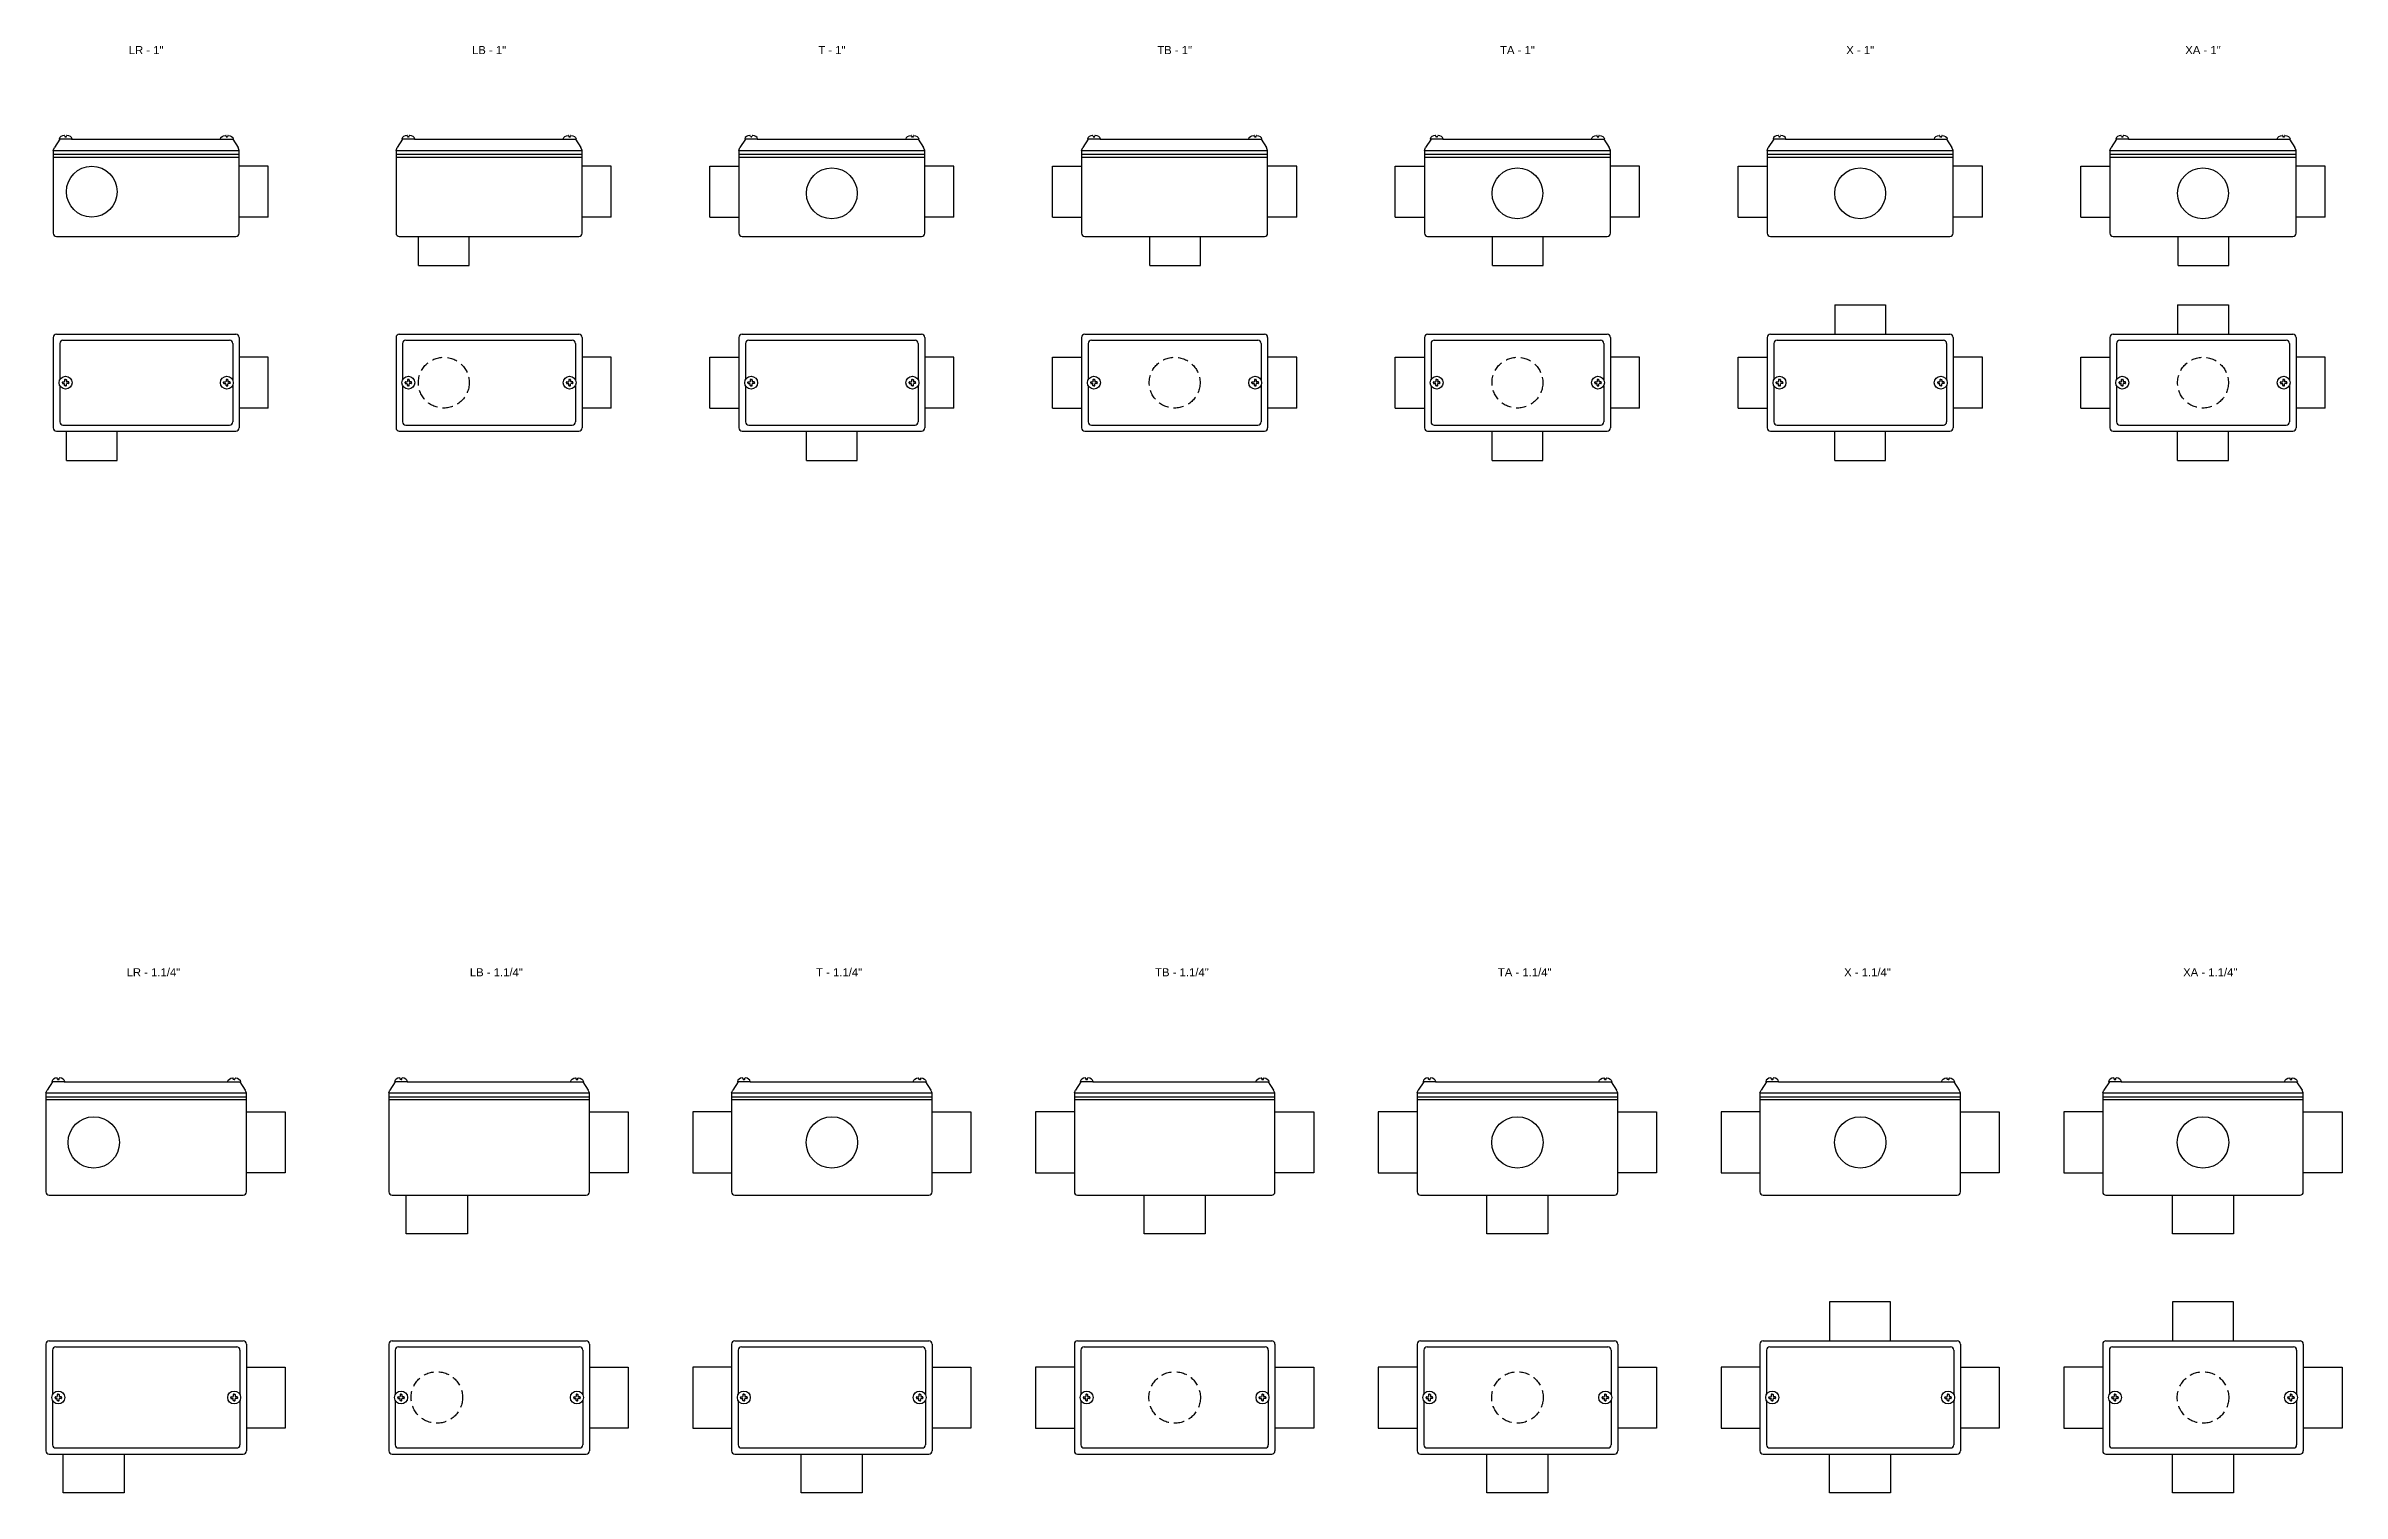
# Model space of a CAD drawing. Header units: millimetres. Extents: x -1637 to 3313, y 823 to 4086.
# Drawn here: x 1232 to 2652, y 2029 to 2923 of the extents above; entities that cross this region are included whole.
import ezdxf
from ezdxf.enums import TextEntityAlignment as Align

# ---------------------------------------------------------------- set-up
doc = ezdxf.new("R2010")
doc.units = ezdxf.units.MM
doc.linetypes.add('HIDDEN', pattern=[9.525, 6.35, -3.175])
doc.layers.add('CONDULETE', color=8, linetype='Continuous')
doc.layers.add('FURO VASADO', color=251, linetype='HIDDEN')
doc.styles.get("Standard").update_dxf_attribs({"font": 'arial.ttf'})

msp = doc.modelspace()

# ---------------------------------------------------------------- texts
at = {"color": 1}
for s, p in [('LR - 1"', (1294.2, 2917.6)), ('LB - 1"', (1506.2, 2917.6)), ('T - 1"', (1718.1, 2917.6)), ('TB - 1"', (1930, 2917.6)), ('TA - 1"', (2141.9, 2917.6)), ('X - 1"', (2353.8, 2917.6)), ('XA - 1"', (2565.7, 2917.6)), ('LR - 1.1/4"', (1298.7, 2347.8)), ('LB - 1.1/4"', (1510.7, 2347.8)), ('T - 1.1/4"', (1722.6, 2347.8)), ('TB - 1.1/4"', (1934.5, 2347.8)), ('TA - 1.1/4"', (2146.4, 2347.8)), ('X - 1.1/4"', (2358.3, 2347.8)), ('XA - 1.1/4"', (2570.2, 2347.8))]:
    msp.add_text(s, height=5, dxfattribs=at).set_placement(p, align=Align.CENTER)

# ---------------------------------------------------------------- linework, layer by layer
at = {"layer": 'CONDULETE'}
for p, q in [((1236.7, 2858.1), (1237.5, 2859.8)), ((1236.7, 2858.1), (1236.7, 2807)), ((1236.7, 2858.1), (1351.7, 2858.1)), ((1236.7, 2855.7), (1351.7, 2855.7)), ((1236.7, 2854), (1351.7, 2854)), ((1240.8, 2865), (1237.5, 2859.8)), ((1248.1, 2865), (1240.6, 2865)), ((1243.9, 2866.6), (1243.8, 2867.2)), ((1244.4, 2866.4), (1244.1, 2866.4)), ((1244.4, 2866.4), (1244.7, 2866.4)), ((1244.9, 2866.6), (1244.9, 2867.2)), ((1248.1, 2865), (1340.4, 2865)), ((1340.4, 2865), (1347.9, 2865)), ((1343.6, 2866.6), (1343.6, 2867.2)), ((1344.1, 2866.4), (1343.8, 2866.4)), ((1344.1, 2866.4), (1344.4, 2866.4)), ((1344.6, 2866.6), (1344.7, 2867.2)), ((1347.7, 2865), (1351, 2859.8)), ((1351.7, 2858.1), (1351, 2859.8)), ((1351.7, 2807), (1351.7, 2858.1)), ((1448.7, 2858.1), (1449.4, 2859.8)), ((1448.7, 2858.1), (1448.7, 2807)), ((1448.7, 2858.1), (1563.7, 2858.1)), ((1448.7, 2855.7), (1563.7, 2855.7)), ((1448.7, 2854), (1563.7, 2854)), ((1452.7, 2865), (1449.4, 2859.8)), ((1460.1, 2865), (1452.5, 2865)), ((1455.8, 2866.6), (1455.7, 2867.2)), ((1456.3, 2866.4), (1456, 2866.4)), ((1456.3, 2866.4), (1456.6, 2866.4)), ((1456.8, 2866.6), (1456.8, 2867.2)), ((1460.1, 2865), (1552.3, 2865)), ((1552.3, 2865), (1559.8, 2865)), ((1555.5, 2866.6), (1555.5, 2867.2)), ((1556, 2866.4), (1555.7, 2866.4)), ((1556, 2866.4), (1556.4, 2866.4)), ((1556.6, 2866.6), (1556.6, 2867.2)), ((1559.6, 2865), (1562.9, 2859.8)), ((1563.7, 2858.1), (1562.9, 2859.8)), ((1563.7, 2807), (1563.7, 2858.1)), ((1660.6, 2858.1), (1661.3, 2859.8)), ((1660.6, 2858.1), (1660.6, 2807)), ((1660.6, 2858.1), (1775.6, 2858.1)), ((1660.6, 2855.7), (1775.6, 2855.7)), ((1660.6, 2854), (1775.6, 2854)), ((1664.7, 2865), (1661.3, 2859.8)), ((1672, 2865), (1664.4, 2865)), ((1667.7, 2866.6), (1667.6, 2867.2)), ((1668.2, 2866.4), (1667.9, 2866.4)), ((1668.2, 2866.4), (1668.5, 2866.4)), ((1668.7, 2866.6), (1668.8, 2867.2)), ((1672, 2865), (1764.2, 2865)), ((1764.2, 2865), (1771.7, 2865)), ((1767.4, 2866.6), (1767.4, 2867.2)), ((1767.9, 2866.4), (1767.6, 2866.4)), ((1767.9, 2866.4), (1768.3, 2866.4)), ((1768.5, 2866.6), (1768.5, 2867.2)), ((1771.5, 2865), (1774.8, 2859.8)), ((1775.6, 2858.1), (1774.8, 2859.8)), ((1775.6, 2807), (1775.6, 2858.1)), ((1872.5, 2858.1), (1873.2, 2859.8)), ((1872.5, 2858.1), (1872.5, 2807)), ((1872.5, 2858.1), (1987.5, 2858.1)), ((1872.5, 2855.7), (1987.5, 2855.7)), ((1872.5, 2854), (1987.5, 2854)), ((1876.6, 2865), (1873.2, 2859.8)), ((1883.9, 2865), (1876.3, 2865)), ((1879.6, 2866.6), (1879.5, 2867.2)), ((1880.1, 2866.4), (1879.8, 2866.4)), ((1880.1, 2866.4), (1880.4, 2866.4)), ((1880.6, 2866.6), (1880.7, 2867.2)), ((1883.9, 2865), (1976.1, 2865)), ((1976.1, 2865), (1983.6, 2865)), ((1979.3, 2866.6), (1979.3, 2867.2)), ((1979.8, 2866.4), (1979.5, 2866.4)), ((1979.8, 2866.4), (1980.2, 2866.4)), ((1980.4, 2866.6), (1980.4, 2867.2)), ((1983.4, 2865), (1986.7, 2859.8)), ((1987.5, 2858.1), (1986.7, 2859.8)), ((1987.5, 2807), (1987.5, 2858.1)), ((2084.4, 2858.1), (2085.1, 2859.8)), ((2084.4, 2858.1), (2084.4, 2807)), ((2084.4, 2858.1), (2199.4, 2858.1)), ((2084.4, 2855.7), (2199.4, 2855.7)), ((2084.4, 2854), (2199.4, 2854)), ((2088.5, 2865), (2085.1, 2859.8)), ((2095.8, 2865), (2088.2, 2865)), ((2091.5, 2866.6), (2091.4, 2867.2)), ((2092, 2866.4), (2091.7, 2866.4)), ((2092, 2866.4), (2092.3, 2866.4)), ((2092.5, 2866.6), (2092.6, 2867.2)), ((2095.8, 2865), (2188, 2865)), ((2188, 2865), (2195.5, 2865)), ((2191.2, 2866.6), (2191.2, 2867.2)), ((2191.7, 2866.4), (2191.4, 2866.4)), ((2191.7, 2866.4), (2192.1, 2866.4)), ((2192.3, 2866.6), (2192.3, 2867.2)), ((2195.3, 2865), (2198.6, 2859.8)), ((2199.4, 2858.1), (2198.6, 2859.8)), ((2199.4, 2807), (2199.4, 2858.1)), ((2296.3, 2858.1), (2297, 2859.8)), ((2296.3, 2858.1), (2296.3, 2807)), ((2296.3, 2858.1), (2411.3, 2858.1)), ((2296.3, 2855.7), (2411.3, 2855.7)), ((2296.3, 2854), (2411.3, 2854)), ((2300.4, 2865), (2297, 2859.8)), ((2307.7, 2865), (2300.1, 2865)), ((2303.4, 2866.6), (2303.3, 2867.2)), ((2303.9, 2866.4), (2303.6, 2866.4)), ((2303.9, 2866.4), (2304.2, 2866.4)), ((2304.4, 2866.6), (2304.5, 2867.2)), ((2307.7, 2865), (2399.9, 2865)), ((2399.9, 2865), (2407.4, 2865)), ((2403.1, 2866.6), (2403.1, 2867.2)), ((2403.6, 2866.4), (2403.3, 2866.4)), ((2403.6, 2866.4), (2404, 2866.4)), ((2404.2, 2866.6), (2404.2, 2867.2)), ((2407.2, 2865), (2410.5, 2859.8)), ((2411.3, 2858.1), (2410.5, 2859.8)), ((2411.3, 2807), (2411.3, 2858.1)), ((2508.2, 2858.1), (2508.9, 2859.8)), ((2508.2, 2858.1), (2508.2, 2807)), ((2508.2, 2858.1), (2623.2, 2858.1)), ((2508.2, 2855.7), (2623.2, 2855.7)), ((2508.2, 2854), (2623.2, 2854)), ((2512.3, 2865), (2508.9, 2859.8)), ((2519.6, 2865), (2512, 2865)), ((2515.3, 2866.6), (2515.2, 2867.2)), ((2515.8, 2866.4), (2515.5, 2866.4)), ((2515.8, 2866.4), (2516.1, 2866.4)), ((2516.3, 2866.6), (2516.4, 2867.2)), ((2519.6, 2865), (2611.8, 2865)), ((2611.8, 2865), (2619.3, 2865)), ((2615, 2866.6), (2615, 2867.2)), ((2615.6, 2866.4), (2615.2, 2866.4)), ((2615.6, 2866.4), (2615.9, 2866.4)), ((2616.1, 2866.6), (2616.1, 2867.2)), ((2619.1, 2865), (2622.5, 2859.8)), ((2623.2, 2858.1), (2622.5, 2859.8)), ((2623.2, 2807), (2623.2, 2858.1)), ((1369.7, 2848.3), (1351.7, 2848.3)), ((1369.7, 2816.9), (1369.7, 2848.3)), ((1581.7, 2848.3), (1563.7, 2848.3)), ((1581.7, 2816.9), (1581.7, 2848.3)), ((1642.6, 2848.3), (1660.6, 2848.3)), ((1642.6, 2816.9), (1642.6, 2848.3)), ((1793.6, 2848.3), (1775.6, 2848.3)), ((1793.6, 2816.9), (1793.6, 2848.3)), ((1854.5, 2848.3), (1872.5, 2848.3)), ((1854.5, 2816.9), (1854.5, 2848.3)), ((2005.5, 2848.3), (1987.5, 2848.3)), ((2005.5, 2816.9), (2005.5, 2848.3)), ((2066.4, 2848.3), (2084.4, 2848.3)), ((2066.4, 2816.9), (2066.4, 2848.3)), ((2217.4, 2848.3), (2199.4, 2848.3)), ((2217.4, 2816.9), (2217.4, 2848.3)), ((2278.3, 2848.3), (2296.3, 2848.3)), ((2278.3, 2816.9), (2278.3, 2848.3)), ((2429.3, 2848.3), (2411.3, 2848.3)), ((2429.3, 2816.9), (2429.3, 2848.3)), ((2490.2, 2848.3), (2508.2, 2848.3)), ((2490.2, 2816.9), (2490.2, 2848.3)), ((2641.2, 2848.3), (2623.2, 2848.3)), ((2641.2, 2816.9), (2641.2, 2848.3)), ((1369.7, 2816.9), (1351.7, 2816.9)), ((1581.7, 2816.9), (1563.7, 2816.9)), ((1642.6, 2816.9), (1660.6, 2816.9)), ((1793.6, 2816.9), (1775.6, 2816.9)), ((1854.5, 2816.9), (1872.5, 2816.9)), ((2005.5, 2816.9), (1987.5, 2816.9)), ((2066.4, 2816.9), (2084.4, 2816.9)), ((2217.4, 2816.9), (2199.4, 2816.9)), ((2278.3, 2816.9), (2296.3, 2816.9)), ((2429.3, 2816.9), (2411.3, 2816.9)), ((2490.2, 2816.9), (2508.2, 2816.9)), ((2641.2, 2816.9), (2623.2, 2816.9)), ((1238.7, 2805), (1349.7, 2805)), ((1450.7, 2805), (1561.7, 2805)), ((1462.5, 2787), (1462.5, 2805)), ((1493.9, 2787), (1493.9, 2805)), ((1662.6, 2805), (1773.6, 2805)), ((1874.5, 2805), (1985.5, 2805)), ((1914.6, 2787), (1914.6, 2805)), ((1946, 2787), (1946, 2805)), ((2086.4, 2805), (2197.4, 2805)), ((2126.5, 2787), (2126.5, 2805)), ((2157.9, 2787), (2157.9, 2805)), ((2298.3, 2805), (2409.3, 2805)), ((2510.2, 2805), (2621.2, 2805)), ((2550.3, 2787), (2550.3, 2805)), ((2581.7, 2787), (2581.7, 2805)), ((1462.5, 2787), (1493.9, 2787)), ((1914.6, 2787), (1946, 2787)), ((2126.5, 2787), (2157.9, 2787)), ((2550.3, 2787), (2581.7, 2787)), ((2338.1, 2762.6), (2338.1, 2744.6)), ((2338.1, 2762.6), (2369.5, 2762.6)), ((2369.5, 2762.6), (2369.5, 2744.6)), ((2550, 2762.6), (2550, 2744.6)), ((2550, 2762.6), (2581.4, 2762.6)), ((2581.4, 2762.6), (2581.4, 2744.6)), ((1236.7, 2742.6), (1236.7, 2686.6)), ((1238.7, 2744.6), (1349.7, 2744.6)), ((1242.8, 2740.8), (1345.7, 2740.8)), ((1351.7, 2742.6), (1351.7, 2686.6)), ((1448.7, 2742.6), (1448.7, 2686.6)), ((1450.7, 2744.6), (1561.7, 2744.6)), ((1454.7, 2740.8), (1557.6, 2740.8)), ((1563.7, 2742.6), (1563.7, 2686.6)), ((1660.6, 2742.6), (1660.6, 2686.6)), ((1662.6, 2744.6), (1773.6, 2744.6)), ((1666.7, 2740.8), (1769.5, 2740.8)), ((1775.6, 2742.6), (1775.6, 2686.6)), ((1872.5, 2742.6), (1872.5, 2686.6)), ((1874.5, 2744.6), (1985.5, 2744.6)), ((1878.6, 2740.8), (1981.4, 2740.8)), ((1987.5, 2742.6), (1987.5, 2686.6)), ((2084.4, 2742.6), (2084.4, 2686.6)), ((2086.4, 2744.6), (2197.4, 2744.6)), ((2090.5, 2740.8), (2193.3, 2740.8)), ((2199.4, 2742.6), (2199.4, 2686.6)), ((2296.3, 2742.6), (2296.3, 2686.6)), ((2298.3, 2744.6), (2409.3, 2744.6)), ((2302.4, 2740.8), (2405.2, 2740.8)), ((2411.3, 2742.6), (2411.3, 2686.6)), ((2508.2, 2742.6), (2508.2, 2686.6)), ((2510.2, 2744.6), (2621.2, 2744.6)), ((2514.3, 2740.8), (2617.1, 2740.8)), ((2623.2, 2742.6), (2623.2, 2686.6)), ((1240.8, 2738.8), (1240.8, 2716.4)), ((1347.7, 2738.8), (1347.7, 2716.4)), ((1369.7, 2730.3), (1351.7, 2730.3)), ((1369.7, 2698.9), (1369.7, 2730.3)), ((1452.7, 2738.8), (1452.7, 2716.4)), ((1559.6, 2738.8), (1559.6, 2716.4)), ((1581.7, 2730.3), (1563.7, 2730.3)), ((1581.7, 2698.9), (1581.7, 2730.3)), ((1642.6, 2730.3), (1660.6, 2730.3)), ((1642.6, 2698.9), (1642.6, 2730.3)), ((1664.7, 2738.8), (1664.7, 2716.4)), ((1771.5, 2738.8), (1771.5, 2716.4)), ((1793.6, 2730.3), (1775.6, 2730.3)), ((1793.6, 2698.9), (1793.6, 2730.3)), ((1854.5, 2730.3), (1872.5, 2730.3)), ((1854.5, 2698.9), (1854.5, 2730.3)), ((1876.6, 2738.8), (1876.6, 2716.4)), ((1983.4, 2738.8), (1983.4, 2716.4)), ((2005.5, 2730.3), (1987.5, 2730.3)), ((2005.5, 2698.9), (2005.5, 2730.3)), ((2066.4, 2730.3), (2084.4, 2730.3)), ((2066.4, 2698.9), (2066.4, 2730.3)), ((2088.5, 2738.8), (2088.5, 2716.4)), ((2195.3, 2738.8), (2195.3, 2716.4)), ((2217.4, 2730.3), (2199.4, 2730.3)), ((2217.4, 2698.9), (2217.4, 2730.3)), ((2278.3, 2730.3), (2296.3, 2730.3)), ((2278.3, 2698.9), (2278.3, 2730.3)), ((2300.4, 2738.8), (2300.4, 2716.4)), ((2407.2, 2738.8), (2407.2, 2716.4)), ((2429.3, 2730.3), (2411.3, 2730.3)), ((2429.3, 2698.9), (2429.3, 2730.3)), ((2490.2, 2730.3), (2508.2, 2730.3)), ((2490.2, 2698.9), (2490.2, 2730.3)), ((2512.3, 2738.8), (2512.3, 2716.4)), ((2619.1, 2738.8), (2619.1, 2716.4)), ((2641.2, 2730.3), (2623.2, 2730.3)), ((2641.2, 2698.9), (2641.2, 2730.3)), ((1240.8, 2712.7), (1240.8, 2690.4)), ((1242.4, 2714.6), (1242.4, 2714.9)), ((1242.4, 2714.6), (1242.4, 2714.2)), ((1242.6, 2715.1), (1243.6, 2715.1)), ((1242.6, 2714), (1243.6, 2714)), ((1243.8, 2716.4), (1243.8, 2715.3)), ((1243.8, 2712.8), (1243.8, 2713.8)), ((1244.4, 2716.6), (1244, 2716.6)), ((1244.4, 2712.6), (1244, 2712.6)), ((1244.4, 2716.6), (1244.7, 2716.6)), ((1244.4, 2712.6), (1244.7, 2712.6)), ((1244.9, 2716.4), (1244.9, 2715.3)), ((1244.9, 2712.8), (1244.9, 2713.8)), ((1246.2, 2715.1), (1245.1, 2715.1)), ((1246.2, 2714), (1245.1, 2714)), ((1246.4, 2714.6), (1246.4, 2714.9)), ((1246.4, 2714.6), (1246.4, 2714.2)), ((1342.1, 2714.6), (1342.1, 2714.9)), ((1342.1, 2714.6), (1342.1, 2714.2)), ((1342.3, 2715.1), (1343.4, 2715.1)), ((1342.3, 2714), (1343.4, 2714)), ((1343.6, 2716.4), (1343.6, 2715.3)), ((1343.6, 2712.8), (1343.6, 2713.8)), ((1344.1, 2716.6), (1343.8, 2716.6)), ((1344.1, 2712.6), (1343.8, 2712.6)), ((1344.1, 2716.6), (1344.5, 2716.6)), ((1344.1, 2712.6), (1344.5, 2712.6)), ((1344.7, 2716.4), (1344.7, 2715.3)), ((1344.7, 2712.8), (1344.7, 2713.8)), ((1345.9, 2715.1), (1344.9, 2715.1)), ((1345.9, 2714), (1344.9, 2714)), ((1346.1, 2714.6), (1346.1, 2714.9)), ((1346.1, 2714.6), (1346.1, 2714.2)), ((1347.7, 2712.7), (1347.7, 2690.4)), ((1452.7, 2712.7), (1452.7, 2690.4)), ((1454.3, 2714.6), (1454.3, 2714.9)), ((1454.3, 2714.6), (1454.3, 2714.2)), ((1454.5, 2715.1), (1455.5, 2715.1)), ((1454.5, 2714), (1455.5, 2714)), ((1455.7, 2716.4), (1455.7, 2715.3)), ((1455.7, 2712.8), (1455.7, 2713.8)), ((1456.3, 2716.6), (1455.9, 2716.6)), ((1456.3, 2712.6), (1455.9, 2712.6)), ((1456.3, 2716.6), (1456.6, 2716.6)), ((1456.3, 2712.6), (1456.6, 2712.6)), ((1456.8, 2716.4), (1456.8, 2715.3)), ((1456.8, 2712.8), (1456.8, 2713.8)), ((1458.1, 2715.1), (1457, 2715.1)), ((1458.1, 2714), (1457, 2714)), ((1458.3, 2714.6), (1458.3, 2714.9)), ((1458.3, 2714.6), (1458.3, 2714.2)), ((1554, 2714.6), (1554, 2714.9)), ((1554, 2714.6), (1554, 2714.2)), ((1554.2, 2715.1), (1555.3, 2715.1)), ((1554.2, 2714), (1555.3, 2714)), ((1555.5, 2716.4), (1555.5, 2715.3)), ((1555.5, 2712.8), (1555.5, 2713.8)), ((1556, 2716.6), (1555.7, 2716.6)), ((1556, 2712.6), (1555.7, 2712.6)), ((1556, 2716.6), (1556.4, 2716.6)), ((1556, 2712.6), (1556.4, 2712.6)), ((1556.6, 2716.4), (1556.6, 2715.3)), ((1556.6, 2712.8), (1556.6, 2713.8)), ((1557.8, 2715.1), (1556.8, 2715.1)), ((1557.8, 2714), (1556.8, 2714)), ((1558, 2714.6), (1558, 2714.9)), ((1558, 2714.6), (1558, 2714.2)), ((1559.6, 2712.7), (1559.6, 2690.4)), ((1664.7, 2712.7), (1664.7, 2690.4)), ((1666.2, 2714.6), (1666.2, 2714.9)), ((1666.2, 2714.6), (1666.2, 2714.2)), ((1666.4, 2715.1), (1667.5, 2715.1)), ((1666.4, 2714), (1667.5, 2714)), ((1667.6, 2716.4), (1667.6, 2715.3)), ((1667.6, 2712.8), (1667.6, 2713.8)), ((1668.2, 2716.6), (1667.8, 2716.6)), ((1668.2, 2712.6), (1667.8, 2712.6)), ((1668.2, 2716.6), (1668.6, 2716.6)), ((1668.2, 2712.6), (1668.6, 2712.6)), ((1668.8, 2716.4), (1668.8, 2715.3)), ((1668.8, 2712.8), (1668.8, 2713.8)), ((1670, 2715.1), (1668.9, 2715.1)), ((1670, 2714), (1668.9, 2714)), ((1670.2, 2714.6), (1670.2, 2714.9)), ((1670.2, 2714.6), (1670.2, 2714.2)), ((1765.9, 2714.6), (1765.9, 2714.9)), ((1765.9, 2714.6), (1765.9, 2714.2)), ((1766.1, 2715.1), (1767.2, 2715.1)), ((1766.1, 2714), (1767.2, 2714)), ((1767.4, 2716.4), (1767.4, 2715.3)), ((1767.4, 2712.8), (1767.4, 2713.8)), ((1767.9, 2716.6), (1767.6, 2716.6)), ((1767.9, 2712.6), (1767.6, 2712.6)), ((1767.9, 2716.6), (1768.3, 2716.6)), ((1767.9, 2712.6), (1768.3, 2712.6)), ((1768.5, 2716.4), (1768.5, 2715.3)), ((1768.5, 2712.8), (1768.5, 2713.8)), ((1769.7, 2715.1), (1768.7, 2715.1)), ((1769.7, 2714), (1768.7, 2714)), ((1769.9, 2714.6), (1769.9, 2714.9)), ((1769.9, 2714.6), (1769.9, 2714.2)), ((1771.5, 2712.7), (1771.5, 2690.4)), ((1876.6, 2712.7), (1876.6, 2690.4)), ((1878.1, 2714.6), (1878.1, 2714.9)), ((1878.1, 2714.6), (1878.1, 2714.2)), ((1878.3, 2715.1), (1879.4, 2715.1)), ((1878.3, 2714), (1879.4, 2714)), ((1879.5, 2716.4), (1879.5, 2715.3)), ((1879.5, 2712.8), (1879.5, 2713.8)), ((1880.1, 2716.6), (1879.7, 2716.6)), ((1880.1, 2712.6), (1879.7, 2712.6)), ((1880.1, 2716.6), (1880.5, 2716.6)), ((1880.1, 2712.6), (1880.5, 2712.6)), ((1880.7, 2716.4), (1880.7, 2715.3)), ((1880.7, 2712.8), (1880.7, 2713.8)), ((1881.9, 2715.1), (1880.8, 2715.1)), ((1881.9, 2714), (1880.8, 2714)), ((1882.1, 2714.6), (1882.1, 2714.9)), ((1882.1, 2714.6), (1882.1, 2714.2)), ((1977.8, 2714.6), (1977.8, 2714.9)), ((1977.8, 2714.6), (1977.8, 2714.2)), ((1978, 2715.1), (1979.1, 2715.1)), ((1978, 2714), (1979.1, 2714)), ((1979.3, 2716.4), (1979.3, 2715.3)), ((1979.3, 2712.8), (1979.3, 2713.8)), ((1979.8, 2716.6), (1979.5, 2716.6)), ((1979.8, 2712.6), (1979.5, 2712.6)), ((1979.8, 2716.6), (1980.2, 2716.6)), ((1979.8, 2712.6), (1980.2, 2712.6)), ((1980.4, 2716.4), (1980.4, 2715.3)), ((1980.4, 2712.8), (1980.4, 2713.8)), ((1981.6, 2715.1), (1980.6, 2715.1)), ((1981.6, 2714), (1980.6, 2714)), ((1981.8, 2714.6), (1981.8, 2714.9)), ((1981.8, 2714.6), (1981.8, 2714.2)), ((1983.4, 2712.7), (1983.4, 2690.4)), ((2088.5, 2712.7), (2088.5, 2690.4)), ((2090, 2714.6), (2090, 2714.9)), ((2090, 2714.6), (2090, 2714.2)), ((2090.2, 2715.1), (2091.3, 2715.1)), ((2090.2, 2714), (2091.3, 2714)), ((2091.4, 2716.4), (2091.4, 2715.3)), ((2091.4, 2712.8), (2091.4, 2713.8)), ((2092, 2716.6), (2091.6, 2716.6)), ((2092, 2712.6), (2091.6, 2712.6)), ((2092, 2716.6), (2092.4, 2716.6)), ((2092, 2712.6), (2092.4, 2712.6)), ((2092.6, 2716.4), (2092.6, 2715.3)), ((2092.6, 2712.8), (2092.6, 2713.8)), ((2093.8, 2715.1), (2092.7, 2715.1)), ((2093.8, 2714), (2092.7, 2714)), ((2094, 2714.6), (2094, 2714.9)), ((2094, 2714.6), (2094, 2714.2)), ((2189.7, 2714.6), (2189.7, 2714.9)), ((2189.7, 2714.6), (2189.7, 2714.2)), ((2189.9, 2715.1), (2191, 2715.1)), ((2189.9, 2714), (2191, 2714)), ((2191.2, 2716.4), (2191.2, 2715.3)), ((2191.2, 2712.8), (2191.2, 2713.8)), ((2191.7, 2716.6), (2191.4, 2716.6)), ((2191.7, 2712.6), (2191.4, 2712.6)), ((2191.7, 2716.6), (2192.1, 2716.6)), ((2191.7, 2712.6), (2192.1, 2712.6)), ((2192.3, 2716.4), (2192.3, 2715.3)), ((2192.3, 2712.8), (2192.3, 2713.8)), ((2193.5, 2715.1), (2192.5, 2715.1)), ((2193.5, 2714), (2192.5, 2714)), ((2193.7, 2714.6), (2193.7, 2714.9)), ((2193.7, 2714.6), (2193.7, 2714.2)), ((2195.3, 2712.7), (2195.3, 2690.4)), ((2300.4, 2712.7), (2300.4, 2690.4)), ((2301.9, 2714.6), (2301.9, 2714.9)), ((2301.9, 2714.6), (2301.9, 2714.2)), ((2302.1, 2715.1), (2303.2, 2715.1)), ((2302.1, 2714), (2303.2, 2714)), ((2303.3, 2716.4), (2303.3, 2715.3)), ((2303.3, 2712.8), (2303.3, 2713.8)), ((2303.9, 2716.6), (2303.5, 2716.6)), ((2303.9, 2712.6), (2303.5, 2712.6)), ((2303.9, 2716.6), (2304.3, 2716.6)), ((2303.9, 2712.6), (2304.3, 2712.6)), ((2304.5, 2716.4), (2304.5, 2715.3)), ((2304.5, 2712.8), (2304.5, 2713.8)), ((2305.7, 2715.1), (2304.6, 2715.1)), ((2305.7, 2714), (2304.6, 2714)), ((2305.9, 2714.6), (2305.9, 2714.9)), ((2305.9, 2714.6), (2305.9, 2714.2)), ((2401.7, 2714.6), (2401.7, 2714.9)), ((2401.7, 2714.6), (2401.7, 2714.2)), ((2401.9, 2715.1), (2402.9, 2715.1)), ((2401.9, 2714), (2402.9, 2714)), ((2403.1, 2716.4), (2403.1, 2715.3)), ((2403.1, 2712.8), (2403.1, 2713.8)), ((2403.6, 2716.6), (2403.3, 2716.6)), ((2403.6, 2712.6), (2403.3, 2712.6)), ((2403.6, 2716.6), (2404, 2716.6)), ((2403.6, 2712.6), (2404, 2712.6)), ((2404.2, 2716.4), (2404.2, 2715.3)), ((2404.2, 2712.8), (2404.2, 2713.8)), ((2405.4, 2715.1), (2404.4, 2715.1)), ((2405.4, 2714), (2404.4, 2714)), ((2405.6, 2714.6), (2405.6, 2714.9)), ((2405.6, 2714.6), (2405.6, 2714.2)), ((2407.2, 2712.7), (2407.2, 2690.4)), ((2512.3, 2712.7), (2512.3, 2690.4)), ((2513.8, 2714.6), (2513.8, 2714.9)), ((2513.8, 2714.6), (2513.8, 2714.2)), ((2514, 2715.1), (2515.1, 2715.1)), ((2514, 2714), (2515.1, 2714)), ((2515.2, 2716.4), (2515.2, 2715.3)), ((2515.2, 2712.8), (2515.2, 2713.8)), ((2515.8, 2716.6), (2515.4, 2716.6)), ((2515.8, 2712.6), (2515.4, 2712.6)), ((2515.8, 2716.6), (2516.2, 2716.6)), ((2515.8, 2712.6), (2516.2, 2712.6)), ((2516.4, 2716.4), (2516.4, 2715.3)), ((2516.4, 2712.8), (2516.4, 2713.8)), ((2517.6, 2715.1), (2516.5, 2715.1)), ((2517.6, 2714), (2516.5, 2714)), ((2517.8, 2714.6), (2517.8, 2714.9)), ((2517.8, 2714.6), (2517.8, 2714.2)), ((2613.6, 2714.6), (2613.6, 2714.9)), ((2613.6, 2714.6), (2613.6, 2714.2)), ((2613.8, 2715.1), (2614.8, 2715.1)), ((2613.8, 2714), (2614.8, 2714)), ((2615, 2716.4), (2615, 2715.3)), ((2615, 2712.8), (2615, 2713.8)), ((2615.6, 2716.6), (2615.2, 2716.6)), ((2615.6, 2712.6), (2615.2, 2712.6)), ((2615.6, 2716.6), (2615.9, 2716.6)), ((2615.6, 2712.6), (2615.9, 2712.6)), ((2616.1, 2716.4), (2616.1, 2715.3)), ((2616.1, 2712.8), (2616.1, 2713.8)), ((2617.3, 2715.1), (2616.3, 2715.1)), ((2617.3, 2714), (2616.3, 2714)), ((2617.5, 2714.6), (2617.5, 2714.9)), ((2617.5, 2714.6), (2617.5, 2714.2)), ((2619.1, 2712.7), (2619.1, 2690.4)), ((1240.8, 2708.2), (1240.8, 2690.4)), ((1347.7, 2708.2), (1347.7, 2690.4)), ((1369.7, 2698.9), (1351.7, 2698.9)), ((1452.7, 2708.2), (1452.7, 2690.4)), ((1559.6, 2708.2), (1559.6, 2690.4)), ((1581.7, 2698.9), (1563.7, 2698.9)), ((1642.6, 2698.9), (1660.6, 2698.9)), ((1664.7, 2708.2), (1664.7, 2690.4)), ((1771.5, 2708.2), (1771.5, 2690.4)), ((1793.6, 2698.9), (1775.6, 2698.9)), ((1854.5, 2698.9), (1872.5, 2698.9)), ((1876.6, 2708.2), (1876.6, 2690.4)), ((1983.4, 2708.2), (1983.4, 2690.4)), ((2005.5, 2698.9), (1987.5, 2698.9)), ((2066.4, 2698.9), (2084.4, 2698.9)), ((2088.5, 2708.2), (2088.5, 2690.4)), ((2195.3, 2708.2), (2195.3, 2690.4)), ((2217.4, 2698.9), (2199.4, 2698.9)), ((2278.3, 2698.9), (2296.3, 2698.9)), ((2300.4, 2708.2), (2300.4, 2690.4)), ((2407.2, 2708.2), (2407.2, 2690.4)), ((2429.3, 2698.9), (2411.3, 2698.9)), ((2490.2, 2698.9), (2508.2, 2698.9)), ((2512.3, 2708.2), (2512.3, 2690.4)), ((2619.1, 2708.2), (2619.1, 2690.4)), ((2641.2, 2698.9), (2623.2, 2698.9)), ((1238.7, 2684.6), (1349.7, 2684.6)), ((1242.8, 2688.4), (1345.7, 2688.4)), ((1244.9, 2666.6), (1244.9, 2684.6)), ((1276.3, 2666.6), (1276.3, 2684.6)), ((1450.7, 2684.6), (1561.7, 2684.6)), ((1454.7, 2688.4), (1557.6, 2688.4)), ((1662.6, 2684.6), (1773.6, 2684.6)), ((1666.7, 2688.4), (1769.5, 2688.4)), ((1702.4, 2666.6), (1702.4, 2684.6)), ((1733.8, 2666.6), (1733.8, 2684.6)), ((1874.5, 2684.6), (1985.5, 2684.6)), ((1878.6, 2688.4), (1981.4, 2688.4)), ((2086.4, 2684.6), (2197.4, 2684.6)), ((2090.5, 2688.4), (2193.3, 2688.4)), ((2126.2, 2666.6), (2126.2, 2684.6)), ((2157.6, 2666.6), (2157.6, 2684.6)), ((2298.3, 2684.6), (2409.3, 2684.6)), ((2302.4, 2688.4), (2405.2, 2688.4)), ((2338.1, 2666.6), (2338.1, 2684.6)), ((2369.5, 2666.6), (2369.5, 2684.6)), ((2510.2, 2684.6), (2621.2, 2684.6)), ((2514.3, 2688.4), (2617.1, 2688.4)), ((2550, 2666.6), (2550, 2684.6)), ((2581.4, 2666.6), (2581.4, 2684.6)), ((1244.9, 2666.6), (1276.3, 2666.6)), ((1702.4, 2666.6), (1733.8, 2666.6)), ((2126.2, 2666.6), (2157.6, 2666.6)), ((2338.1, 2666.6), (2369.5, 2666.6)), ((2550, 2666.6), (2581.4, 2666.6)), ((1232.2, 2275.8), (1233, 2277.5)), ((1232.2, 2275.8), (1232.2, 2214.7)), ((1232.2, 2275.8), (1356.2, 2275.8)), ((1232.2, 2273.3), (1356.2, 2273.3)), ((1232.2, 2271.7), (1356.2, 2271.7)), ((1236.3, 2282.7), (1233, 2277.5)), ((1243.6, 2282.7), (1236.1, 2282.7)), ((1239.4, 2284.3), (1239.3, 2284.9)), ((1239.9, 2284.1), (1239.6, 2284.1)), ((1239.9, 2284.1), (1240.2, 2284.1)), ((1240.4, 2284.3), (1240.4, 2284.9)), ((1243.6, 2282.7), (1344.9, 2282.7)), ((1344.9, 2282.7), (1352.4, 2282.7)), ((1348.1, 2284.3), (1348.1, 2284.9)), ((1348.6, 2284.1), (1348.3, 2284.1)), ((1348.6, 2284.1), (1348.9, 2284.1)), ((1349.1, 2284.3), (1349.2, 2284.9)), ((1352.2, 2282.7), (1355.5, 2277.5)), ((1356.2, 2275.8), (1355.5, 2277.5)), ((1356.2, 2214.7), (1356.2, 2275.8)), ((1444.2, 2275.8), (1444.9, 2277.5)), ((1444.2, 2275.8), (1444.2, 2214.7)), ((1444.2, 2275.8), (1568.2, 2275.8)), ((1444.2, 2273.3), (1568.2, 2273.3)), ((1444.2, 2271.7), (1568.2, 2271.7)), ((1448.2, 2282.7), (1444.9, 2277.5)), ((1455.6, 2282.7), (1448, 2282.7)), ((1451.3, 2284.3), (1451.2, 2284.9)), ((1451.8, 2284.1), (1451.5, 2284.1)), ((1451.8, 2284.1), (1452.1, 2284.1)), ((1452.3, 2284.3), (1452.3, 2284.9)), ((1455.6, 2282.7), (1556.8, 2282.7)), ((1556.8, 2282.7), (1564.3, 2282.7)), ((1560, 2284.3), (1560, 2284.9)), ((1560.5, 2284.1), (1560.2, 2284.1)), ((1560.5, 2284.1), (1560.9, 2284.1)), ((1561.1, 2284.3), (1561.1, 2284.9)), ((1564.1, 2282.7), (1567.4, 2277.5)), ((1568.2, 2275.8), (1567.4, 2277.5)), ((1568.2, 2214.7), (1568.2, 2275.8)), ((1656.1, 2275.8), (1656.8, 2277.5)), ((1656.1, 2275.8), (1656.1, 2214.7)), ((1656.1, 2275.8), (1780.1, 2275.8)), ((1656.1, 2273.3), (1780.1, 2273.3)), ((1656.1, 2271.7), (1780.1, 2271.7)), ((1660.2, 2282.7), (1656.8, 2277.5)), ((1667.5, 2282.7), (1659.9, 2282.7)), ((1663.2, 2284.3), (1663.1, 2284.9)), ((1663.7, 2284.1), (1663.4, 2284.1)), ((1663.7, 2284.1), (1664, 2284.1)), ((1664.2, 2284.3), (1664.3, 2284.9)), ((1667.5, 2282.7), (1768.7, 2282.7)), ((1768.7, 2282.7), (1776.2, 2282.7)), ((1771.9, 2284.3), (1771.9, 2284.9)), ((1772.4, 2284.1), (1772.1, 2284.1)), ((1772.4, 2284.1), (1772.8, 2284.1)), ((1773, 2284.3), (1773, 2284.9)), ((1776, 2282.7), (1779.3, 2277.5)), ((1780.1, 2275.8), (1779.3, 2277.5)), ((1780.1, 2214.7), (1780.1, 2275.8)), ((1868, 2275.8), (1868.7, 2277.5)), ((1868, 2275.8), (1868, 2214.7)), ((1868, 2275.8), (1992, 2275.8)), ((1868, 2273.3), (1992, 2273.3)), ((1868, 2271.7), (1992, 2271.7)), ((1872.1, 2282.7), (1868.7, 2277.5)), ((1879.4, 2282.7), (1871.8, 2282.7)), ((1875.1, 2284.3), (1875, 2284.9)), ((1875.6, 2284.1), (1875.3, 2284.1)), ((1875.6, 2284.1), (1875.9, 2284.1)), ((1876.1, 2284.3), (1876.2, 2284.9)), ((1879.4, 2282.7), (1980.6, 2282.7)), ((1980.6, 2282.7), (1988.1, 2282.7)), ((1983.8, 2284.3), (1983.8, 2284.9)), ((1984.3, 2284.1), (1984, 2284.1)), ((1984.3, 2284.1), (1984.7, 2284.1)), ((1984.9, 2284.3), (1984.9, 2284.9)), ((1987.9, 2282.7), (1991.2, 2277.5)), ((1992, 2275.8), (1991.2, 2277.5)), ((1992, 2214.7), (1992, 2275.8)), ((2079.9, 2275.8), (2080.6, 2277.5)), ((2079.9, 2275.8), (2079.9, 2214.7)), ((2079.9, 2275.8), (2203.9, 2275.8)), ((2079.9, 2273.3), (2203.9, 2273.3)), ((2079.9, 2271.7), (2203.9, 2271.7)), ((2084, 2282.7), (2080.6, 2277.5)), ((2091.3, 2282.7), (2083.7, 2282.7)), ((2087, 2284.3), (2086.9, 2284.9)), ((2087.5, 2284.1), (2087.2, 2284.1)), ((2087.5, 2284.1), (2087.8, 2284.1)), ((2088, 2284.3), (2088.1, 2284.9)), ((2091.3, 2282.7), (2192.5, 2282.7)), ((2192.5, 2282.7), (2200, 2282.7)), ((2195.7, 2284.3), (2195.7, 2284.9)), ((2196.2, 2284.1), (2195.9, 2284.1)), ((2196.2, 2284.1), (2196.6, 2284.1)), ((2196.8, 2284.3), (2196.8, 2284.9)), ((2199.8, 2282.7), (2203.1, 2277.5)), ((2203.9, 2275.8), (2203.1, 2277.5)), ((2203.9, 2214.7), (2203.9, 2275.8)), ((2291.8, 2275.8), (2292.5, 2277.5)), ((2291.8, 2275.8), (2291.8, 2214.7)), ((2291.8, 2275.8), (2415.8, 2275.8)), ((2291.8, 2273.3), (2415.8, 2273.3)), ((2291.8, 2271.7), (2415.8, 2271.7)), ((2295.9, 2282.7), (2292.5, 2277.5)), ((2303.2, 2282.7), (2295.6, 2282.7)), ((2298.9, 2284.3), (2298.8, 2284.9)), ((2299.4, 2284.1), (2299.1, 2284.1)), ((2299.4, 2284.1), (2299.7, 2284.1)), ((2299.9, 2284.3), (2300, 2284.9)), ((2303.2, 2282.7), (2404.4, 2282.7)), ((2404.4, 2282.7), (2411.9, 2282.7)), ((2407.6, 2284.3), (2407.6, 2284.9)), ((2408.1, 2284.1), (2407.8, 2284.1)), ((2408.1, 2284.1), (2408.5, 2284.1)), ((2408.7, 2284.3), (2408.7, 2284.9)), ((2411.7, 2282.7), (2415, 2277.5)), ((2415.8, 2275.8), (2415, 2277.5)), ((2415.8, 2214.7), (2415.8, 2275.8)), ((2503.7, 2275.8), (2504.4, 2277.5)), ((2503.7, 2275.8), (2503.7, 2214.7)), ((2503.7, 2275.8), (2627.7, 2275.8)), ((2503.7, 2273.3), (2627.7, 2273.3)), ((2503.7, 2271.7), (2627.7, 2271.7)), ((2507.8, 2282.7), (2504.4, 2277.5)), ((2515.1, 2282.7), (2507.5, 2282.7)), ((2510.8, 2284.3), (2510.7, 2284.9)), ((2511.3, 2284.1), (2511, 2284.1)), ((2511.3, 2284.1), (2511.6, 2284.1)), ((2511.8, 2284.3), (2511.9, 2284.9)), ((2515.1, 2282.7), (2616.3, 2282.7)), ((2616.3, 2282.7), (2623.8, 2282.7)), ((2619.5, 2284.3), (2619.5, 2284.9)), ((2620.1, 2284.1), (2619.7, 2284.1)), ((2620.1, 2284.1), (2620.4, 2284.1)), ((2620.6, 2284.3), (2620.6, 2284.9)), ((2623.6, 2282.7), (2627, 2277.5)), ((2627.7, 2275.8), (2627, 2277.5)), ((2627.7, 2214.7), (2627.7, 2275.8)), ((1356.2, 2264.1), (1380.2, 2264.1)), ((1380.2, 2264.1), (1380.2, 2226.4)), ((1568.2, 2264.1), (1592.2, 2264.1)), ((1592.2, 2264.1), (1592.2, 2226.4)), ((1656.1, 2264.1), (1632.1, 2264.1)), ((1632.1, 2264.1), (1632.1, 2226.4)), ((1780.1, 2264.1), (1804.1, 2264.1)), ((1804.1, 2264.1), (1804.1, 2226.4)), ((1868, 2264.1), (1844, 2264.1)), ((1844, 2264.1), (1844, 2226.4)), ((1992, 2264.1), (2016, 2264.1)), ((2016, 2264.1), (2016, 2226.4)), ((2079.9, 2264.1), (2055.9, 2264.1)), ((2055.9, 2264.1), (2055.9, 2226.4)), ((2203.9, 2264.1), (2227.9, 2264.1)), ((2227.9, 2264.1), (2227.9, 2226.4)), ((2291.8, 2264.1), (2267.8, 2264.1)), ((2267.8, 2264.1), (2267.8, 2226.4)), ((2415.8, 2264.1), (2439.8, 2264.1)), ((2439.8, 2264.1), (2439.8, 2226.4)), ((2503.7, 2264.1), (2479.7, 2264.1)), ((2479.7, 2264.1), (2479.7, 2226.4)), ((2627.7, 2264.1), (2651.7, 2264.1)), ((2651.7, 2264.1), (2651.7, 2226.4)), ((1380.2, 2226.4), (1356.2, 2226.4)), ((1592.2, 2226.4), (1568.2, 2226.4)), ((1632.1, 2226.4), (1656.1, 2226.4)), ((1804.1, 2226.4), (1780.1, 2226.4)), ((1844, 2226.4), (1868, 2226.4)), ((2016, 2226.4), (1992, 2226.4)), ((2055.9, 2226.4), (2079.9, 2226.4)), ((2227.9, 2226.4), (2203.9, 2226.4)), ((2267.8, 2226.4), (2291.8, 2226.4)), ((2439.8, 2226.4), (2415.8, 2226.4)), ((2479.7, 2226.4), (2503.7, 2226.4)), ((2651.7, 2226.4), (2627.7, 2226.4)), ((1234.2, 2212.7), (1354.2, 2212.7)), ((1446.2, 2212.7), (1566.2, 2212.7)), ((1455, 2188.7), (1455, 2212.7)), ((1492.8, 2212.7), (1492.8, 2188.7)), ((1658.1, 2212.7), (1778.1, 2212.7)), ((1870, 2212.7), (1990, 2212.7)), ((1911.1, 2188.7), (1911.1, 2212.7)), ((1948.8, 2212.7), (1948.8, 2188.7)), ((2081.9, 2212.7), (2201.9, 2212.7)), ((2123, 2188.7), (2123, 2212.7)), ((2160.7, 2212.7), (2160.7, 2188.7)), ((2293.8, 2212.7), (2413.8, 2212.7)), ((2505.7, 2212.7), (2625.7, 2212.7)), ((2546.8, 2188.7), (2546.8, 2212.7)), ((2584.6, 2212.7), (2584.6, 2188.7)), ((1492.8, 2188.7), (1455, 2188.7)), ((1948.8, 2188.7), (1911.1, 2188.7)), ((2160.7, 2188.7), (2123, 2188.7)), ((2584.6, 2188.7), (2546.8, 2188.7)), ((2372.6, 2146.6), (2334.9, 2146.6)), ((2334.9, 2146.6), (2334.9, 2122.6)), ((2372.6, 2122.6), (2372.6, 2146.6)), ((2584.6, 2146.6), (2546.8, 2146.6)), ((2546.8, 2146.6), (2546.8, 2122.6)), ((2584.6, 2122.6), (2584.6, 2146.6)), ((1232.2, 2120.6), (1232.2, 2054.6)), ((1234.2, 2122.6), (1354.2, 2122.6)), ((1236.3, 2116.8), (1236.3, 2089.4)), ((1238.3, 2118.8), (1350.2, 2118.8)), ((1352.2, 2116.8), (1352.2, 2089.4)), ((1356.2, 2120.6), (1356.2, 2054.6)), ((1444.2, 2120.6), (1444.2, 2054.6)), ((1446.2, 2122.6), (1566.2, 2122.6)), ((1448.2, 2116.8), (1448.2, 2089.4)), ((1450.2, 2118.8), (1562.1, 2118.8)), ((1564.1, 2116.8), (1564.1, 2089.4)), ((1568.2, 2120.6), (1568.2, 2054.6)), ((1656.1, 2120.6), (1656.1, 2054.6)), ((1658.1, 2122.6), (1778.1, 2122.6)), ((1660.2, 2116.8), (1660.2, 2089.4)), ((1662.2, 2118.8), (1774, 2118.8)), ((1776, 2116.8), (1776, 2089.4)), ((1780.1, 2120.6), (1780.1, 2054.6)), ((1868, 2120.6), (1868, 2054.6)), ((1870, 2122.6), (1990, 2122.6)), ((1872.1, 2116.8), (1872.1, 2089.4)), ((1874.1, 2118.8), (1985.9, 2118.8)), ((1987.9, 2116.8), (1987.9, 2089.4)), ((1992, 2120.6), (1992, 2054.6)), ((2079.9, 2120.6), (2079.9, 2054.6)), ((2081.9, 2122.6), (2201.9, 2122.6)), ((2084, 2116.8), (2084, 2089.4)), ((2086, 2118.8), (2197.8, 2118.8)), ((2199.8, 2116.8), (2199.8, 2089.4)), ((2203.9, 2120.6), (2203.9, 2054.6)), ((2291.8, 2120.6), (2291.8, 2054.6)), ((2293.8, 2122.6), (2413.8, 2122.6)), ((2295.9, 2116.8), (2295.9, 2089.4)), ((2297.9, 2118.8), (2409.7, 2118.8)), ((2411.7, 2116.8), (2411.7, 2089.4)), ((2415.8, 2120.6), (2415.8, 2054.6)), ((2503.7, 2120.6), (2503.7, 2054.6)), ((2505.7, 2122.6), (2625.7, 2122.6)), ((2507.8, 2116.8), (2507.8, 2089.4)), ((2509.8, 2118.8), (2621.6, 2118.8)), ((2623.6, 2116.8), (2623.6, 2089.4)), ((2627.7, 2120.6), (2627.7, 2054.6)), ((1356.2, 2106.4), (1380.2, 2106.4)), ((1380.2, 2106.4), (1380.2, 2068.7)), ((1568.2, 2106.4), (1592.2, 2106.4)), ((1592.2, 2106.4), (1592.2, 2068.7)), ((1656.1, 2106.4), (1632.1, 2106.4)), ((1632.1, 2106.4), (1632.1, 2068.7)), ((1780.1, 2106.4), (1804.1, 2106.4)), ((1804.1, 2106.4), (1804.1, 2068.7)), ((1868, 2106.4), (1844, 2106.4)), ((1844, 2106.4), (1844, 2068.7)), ((1992, 2106.4), (2016, 2106.4)), ((2016, 2106.4), (2016, 2068.7)), ((2079.9, 2106.4), (2055.9, 2106.4)), ((2055.9, 2106.4), (2055.9, 2068.7)), ((2203.9, 2106.4), (2227.9, 2106.4)), ((2227.9, 2106.4), (2227.9, 2068.7)), ((2291.8, 2106.4), (2267.8, 2106.4)), ((2267.8, 2106.4), (2267.8, 2068.7)), ((2415.8, 2106.4), (2439.8, 2106.4)), ((2439.8, 2106.4), (2439.8, 2068.7)), ((2503.7, 2106.4), (2479.7, 2106.4)), ((2479.7, 2106.4), (2479.7, 2068.7)), ((2627.7, 2106.4), (2651.7, 2106.4)), ((2651.7, 2106.4), (2651.7, 2068.7)), ((1237.9, 2087.6), (1237.9, 2087.9)), ((1237.9, 2087.6), (1237.9, 2087.2)), ((1238.1, 2088.1), (1239.1, 2088.1)), ((1238.1, 2087), (1239.1, 2087)), ((1239.3, 2089.4), (1239.3, 2088.3)), ((1239.3, 2085.8), (1239.3, 2086.8)), ((1239.9, 2089.6), (1239.5, 2089.6)), ((1239.9, 2089.6), (1240.2, 2089.6)), ((1240.4, 2089.4), (1240.4, 2088.3)), ((1240.4, 2085.8), (1240.4, 2086.8)), ((1241.7, 2088.1), (1240.6, 2088.1)), ((1241.7, 2087), (1240.6, 2087)), ((1241.9, 2087.6), (1241.9, 2087.9)), ((1241.9, 2087.6), (1241.9, 2087.2)), ((1346.6, 2087.6), (1346.6, 2087.9)), ((1346.6, 2087.6), (1346.6, 2087.2)), ((1346.8, 2088.1), (1347.9, 2088.1)), ((1346.8, 2087), (1347.9, 2087)), ((1348.1, 2089.4), (1348.1, 2088.3)), ((1348.1, 2085.8), (1348.1, 2086.8)), ((1348.6, 2089.6), (1348.3, 2089.6)), ((1348.6, 2089.6), (1349, 2089.6)), ((1349.2, 2089.4), (1349.2, 2088.3)), ((1349.2, 2085.8), (1349.2, 2086.8)), ((1350.4, 2088.1), (1349.4, 2088.1)), ((1350.4, 2087), (1349.4, 2087)), ((1350.6, 2087.6), (1350.6, 2087.9)), ((1350.6, 2087.6), (1350.6, 2087.2)), ((1449.8, 2087.6), (1449.8, 2087.9)), ((1449.8, 2087.6), (1449.8, 2087.2)), ((1450, 2088.1), (1451, 2088.1)), ((1450, 2087), (1451, 2087)), ((1451.2, 2089.4), (1451.2, 2088.3)), ((1451.2, 2085.8), (1451.2, 2086.8)), ((1451.8, 2089.6), (1451.4, 2089.6)), ((1451.8, 2089.6), (1452.1, 2089.6)), ((1452.3, 2089.4), (1452.3, 2088.3)), ((1452.3, 2085.8), (1452.3, 2086.8)), ((1453.6, 2088.1), (1452.5, 2088.1)), ((1453.6, 2087), (1452.5, 2087)), ((1453.8, 2087.6), (1453.8, 2087.9)), ((1453.8, 2087.6), (1453.8, 2087.2)), ((1558.5, 2087.6), (1558.5, 2087.9)), ((1558.5, 2087.6), (1558.5, 2087.2)), ((1558.7, 2088.1), (1559.8, 2088.1)), ((1558.7, 2087), (1559.8, 2087)), ((1560, 2089.4), (1560, 2088.3)), ((1560, 2085.8), (1560, 2086.8)), ((1560.5, 2089.6), (1560.2, 2089.6)), ((1560.5, 2089.6), (1560.9, 2089.6)), ((1561.1, 2089.4), (1561.1, 2088.3)), ((1561.1, 2085.8), (1561.1, 2086.8)), ((1562.3, 2088.1), (1561.3, 2088.1)), ((1562.3, 2087), (1561.3, 2087)), ((1562.5, 2087.6), (1562.5, 2087.9)), ((1562.5, 2087.6), (1562.5, 2087.2)), ((1661.7, 2087.6), (1661.7, 2087.9)), ((1661.7, 2087.6), (1661.7, 2087.2)), ((1661.9, 2088.1), (1663, 2088.1)), ((1661.9, 2087), (1663, 2087)), ((1663.1, 2089.4), (1663.1, 2088.3)), ((1663.1, 2085.8), (1663.1, 2086.8)), ((1663.7, 2089.6), (1663.3, 2089.6)), ((1663.7, 2089.6), (1664.1, 2089.6)), ((1664.3, 2089.4), (1664.3, 2088.3)), ((1664.3, 2085.8), (1664.3, 2086.8)), ((1665.5, 2088.1), (1664.4, 2088.1)), ((1665.5, 2087), (1664.4, 2087)), ((1665.7, 2087.6), (1665.7, 2087.9)), ((1665.7, 2087.6), (1665.7, 2087.2)), ((1770.4, 2087.6), (1770.4, 2087.9)), ((1770.4, 2087.6), (1770.4, 2087.2)), ((1770.6, 2088.1), (1771.7, 2088.1)), ((1770.6, 2087), (1771.7, 2087)), ((1771.9, 2089.4), (1771.9, 2088.3)), ((1771.9, 2085.8), (1771.9, 2086.8)), ((1772.4, 2089.6), (1772.1, 2089.6)), ((1772.4, 2089.6), (1772.8, 2089.6)), ((1773, 2089.4), (1773, 2088.3)), ((1773, 2085.8), (1773, 2086.8)), ((1774.2, 2088.1), (1773.2, 2088.1)), ((1774.2, 2087), (1773.2, 2087)), ((1774.4, 2087.6), (1774.4, 2087.9)), ((1774.4, 2087.6), (1774.4, 2087.2)), ((1873.6, 2087.6), (1873.6, 2087.9)), ((1873.6, 2087.6), (1873.6, 2087.2)), ((1873.8, 2088.1), (1874.9, 2088.1)), ((1873.8, 2087), (1874.9, 2087)), ((1875, 2089.4), (1875, 2088.3)), ((1875, 2085.8), (1875, 2086.8)), ((1875.6, 2089.6), (1875.2, 2089.6)), ((1875.6, 2089.6), (1876, 2089.6)), ((1876.2, 2089.4), (1876.2, 2088.3)), ((1876.2, 2085.8), (1876.2, 2086.8)), ((1877.4, 2088.1), (1876.3, 2088.1)), ((1877.4, 2087), (1876.3, 2087)), ((1877.6, 2087.6), (1877.6, 2087.9)), ((1877.6, 2087.6), (1877.6, 2087.2)), ((1982.3, 2087.6), (1982.3, 2087.9)), ((1982.3, 2087.6), (1982.3, 2087.2)), ((1982.5, 2088.1), (1983.6, 2088.1)), ((1982.5, 2087), (1983.6, 2087)), ((1983.8, 2089.4), (1983.8, 2088.3)), ((1983.8, 2085.8), (1983.8, 2086.8)), ((1984.3, 2089.6), (1984, 2089.6)), ((1984.3, 2089.6), (1984.7, 2089.6)), ((1984.9, 2089.4), (1984.9, 2088.3)), ((1984.9, 2085.8), (1984.9, 2086.8)), ((1986.1, 2088.1), (1985.1, 2088.1)), ((1986.1, 2087), (1985.1, 2087)), ((1986.3, 2087.6), (1986.3, 2087.9)), ((1986.3, 2087.6), (1986.3, 2087.2)), ((2085.5, 2087.6), (2085.5, 2087.9)), ((2085.5, 2087.6), (2085.5, 2087.2)), ((2085.7, 2088.1), (2086.8, 2088.1)), ((2085.7, 2087), (2086.8, 2087)), ((2086.9, 2089.4), (2086.9, 2088.3)), ((2086.9, 2085.8), (2086.9, 2086.8)), ((2087.5, 2089.6), (2087.1, 2089.6)), ((2087.5, 2089.6), (2087.9, 2089.6)), ((2088.1, 2089.4), (2088.1, 2088.3)), ((2088.1, 2085.8), (2088.1, 2086.8)), ((2089.3, 2088.1), (2088.2, 2088.1)), ((2089.3, 2087), (2088.2, 2087)), ((2089.5, 2087.6), (2089.5, 2087.9)), ((2089.5, 2087.6), (2089.5, 2087.2)), ((2194.2, 2087.6), (2194.2, 2087.9)), ((2194.2, 2087.6), (2194.2, 2087.2)), ((2194.4, 2088.1), (2195.5, 2088.1)), ((2194.4, 2087), (2195.5, 2087)), ((2195.7, 2089.4), (2195.7, 2088.3)), ((2195.7, 2085.8), (2195.7, 2086.8)), ((2196.2, 2089.6), (2195.9, 2089.6)), ((2196.2, 2089.6), (2196.6, 2089.6)), ((2196.8, 2089.4), (2196.8, 2088.3)), ((2196.8, 2085.8), (2196.8, 2086.8)), ((2198, 2088.1), (2197, 2088.1)), ((2198, 2087), (2197, 2087)), ((2198.2, 2087.6), (2198.2, 2087.9)), ((2198.2, 2087.6), (2198.2, 2087.2)), ((2297.4, 2087.6), (2297.4, 2087.9)), ((2297.4, 2087.6), (2297.4, 2087.2)), ((2297.6, 2088.1), (2298.7, 2088.1)), ((2297.6, 2087), (2298.7, 2087)), ((2298.8, 2089.4), (2298.8, 2088.3)), ((2298.8, 2085.8), (2298.8, 2086.8)), ((2299.4, 2089.6), (2299, 2089.6)), ((2299.4, 2089.6), (2299.8, 2089.6)), ((2300, 2089.4), (2300, 2088.3)), ((2300, 2085.8), (2300, 2086.8)), ((2301.2, 2088.1), (2300.1, 2088.1)), ((2301.2, 2087), (2300.1, 2087)), ((2301.4, 2087.6), (2301.4, 2087.9)), ((2301.4, 2087.6), (2301.4, 2087.2)), ((2406.2, 2087.6), (2406.2, 2087.9)), ((2406.2, 2087.6), (2406.2, 2087.2)), ((2406.4, 2088.1), (2407.4, 2088.1)), ((2406.4, 2087), (2407.4, 2087)), ((2407.6, 2089.4), (2407.6, 2088.3)), ((2407.6, 2085.8), (2407.6, 2086.8)), ((2408.1, 2089.6), (2407.8, 2089.6)), ((2408.1, 2089.6), (2408.5, 2089.6)), ((2408.7, 2089.4), (2408.7, 2088.3)), ((2408.7, 2085.8), (2408.7, 2086.8)), ((2409.9, 2088.1), (2408.9, 2088.1)), ((2409.9, 2087), (2408.9, 2087)), ((2410.1, 2087.6), (2410.1, 2087.9)), ((2410.1, 2087.6), (2410.1, 2087.2)), ((2509.3, 2087.6), (2509.3, 2087.9)), ((2509.3, 2087.6), (2509.3, 2087.2)), ((2509.5, 2088.1), (2510.6, 2088.1)), ((2509.5, 2087), (2510.6, 2087)), ((2510.7, 2089.4), (2510.7, 2088.3)), ((2510.7, 2085.8), (2510.7, 2086.8)), ((2511.3, 2089.6), (2510.9, 2089.6)), ((2511.3, 2089.6), (2511.7, 2089.6)), ((2511.9, 2089.4), (2511.9, 2088.3)), ((2511.9, 2085.8), (2511.9, 2086.8)), ((2513.1, 2088.1), (2512, 2088.1)), ((2513.1, 2087), (2512, 2087)), ((2513.3, 2087.6), (2513.3, 2087.9)), ((2513.3, 2087.6), (2513.3, 2087.2)), ((2618.1, 2087.6), (2618.1, 2087.9)), ((2618.1, 2087.6), (2618.1, 2087.2)), ((2618.3, 2088.1), (2619.3, 2088.1)), ((2618.3, 2087), (2619.3, 2087)), ((2619.5, 2089.4), (2619.5, 2088.3)), ((2619.5, 2085.8), (2619.5, 2086.8)), ((2620.1, 2089.6), (2619.7, 2089.6)), ((2620.1, 2089.6), (2620.4, 2089.6)), ((2620.6, 2089.4), (2620.6, 2088.3)), ((2620.6, 2085.8), (2620.6, 2086.8)), ((2621.8, 2088.1), (2620.8, 2088.1)), ((2621.8, 2087), (2620.8, 2087)), ((2622, 2087.6), (2622, 2087.9)), ((2622, 2087.6), (2622, 2087.2)), ((1236.3, 2085.7), (1236.3, 2058.4)), ((1236.3, 2085.7), (1236.3, 2058.4)), ((1239.9, 2085.6), (1239.5, 2085.6)), ((1239.9, 2085.6), (1240.2, 2085.6)), ((1348.6, 2085.6), (1348.3, 2085.6)), ((1348.6, 2085.6), (1349, 2085.6)), ((1352.2, 2085.7), (1352.2, 2058.4)), ((1352.2, 2085.7), (1352.2, 2058.4)), ((1448.2, 2085.7), (1448.2, 2058.4)), ((1448.2, 2085.7), (1448.2, 2058.4)), ((1451.8, 2085.6), (1451.4, 2085.6)), ((1451.8, 2085.6), (1452.1, 2085.6)), ((1560.5, 2085.6), (1560.2, 2085.6)), ((1560.5, 2085.6), (1560.9, 2085.6)), ((1564.1, 2085.7), (1564.1, 2058.4)), ((1564.1, 2085.7), (1564.1, 2058.4)), ((1660.2, 2085.7), (1660.2, 2058.4)), ((1660.2, 2085.7), (1660.2, 2058.4)), ((1663.7, 2085.6), (1663.3, 2085.6)), ((1663.7, 2085.6), (1664.1, 2085.6)), ((1772.4, 2085.6), (1772.1, 2085.6)), ((1772.4, 2085.6), (1772.8, 2085.6)), ((1776, 2085.7), (1776, 2058.4)), ((1776, 2085.7), (1776, 2058.4)), ((1872.1, 2085.7), (1872.1, 2058.4)), ((1872.1, 2085.7), (1872.1, 2058.4)), ((1875.6, 2085.6), (1875.2, 2085.6)), ((1875.6, 2085.6), (1876, 2085.6)), ((1984.3, 2085.6), (1984, 2085.6)), ((1984.3, 2085.6), (1984.7, 2085.6)), ((1987.9, 2085.7), (1987.9, 2058.4)), ((1987.9, 2085.7), (1987.9, 2058.4)), ((2084, 2085.7), (2084, 2058.4)), ((2084, 2085.7), (2084, 2058.4)), ((2087.5, 2085.6), (2087.1, 2085.6)), ((2087.5, 2085.6), (2087.9, 2085.6)), ((2196.2, 2085.6), (2195.9, 2085.6)), ((2196.2, 2085.6), (2196.6, 2085.6)), ((2199.8, 2085.7), (2199.8, 2058.4)), ((2199.8, 2085.7), (2199.8, 2058.4)), ((2295.9, 2085.7), (2295.9, 2058.4)), ((2295.9, 2085.7), (2295.9, 2058.4)), ((2299.4, 2085.6), (2299, 2085.6)), ((2299.4, 2085.6), (2299.8, 2085.6)), ((2408.1, 2085.6), (2407.8, 2085.6)), ((2408.1, 2085.6), (2408.5, 2085.6)), ((2411.7, 2085.7), (2411.7, 2058.4)), ((2411.7, 2085.7), (2411.7, 2058.4)), ((2507.8, 2085.7), (2507.8, 2058.4)), ((2507.8, 2085.7), (2507.8, 2058.4)), ((2511.3, 2085.6), (2510.9, 2085.6)), ((2511.3, 2085.6), (2511.7, 2085.6)), ((2620.1, 2085.6), (2619.7, 2085.6)), ((2620.1, 2085.6), (2620.4, 2085.6)), ((2623.6, 2085.7), (2623.6, 2058.4)), ((2623.6, 2085.7), (2623.6, 2058.4)), ((1380.2, 2068.7), (1356.2, 2068.7)), ((1592.2, 2068.7), (1568.2, 2068.7)), ((1632.1, 2068.7), (1656.1, 2068.7)), ((1804.1, 2068.7), (1780.1, 2068.7)), ((1844, 2068.7), (1868, 2068.7)), ((2016, 2068.7), (1992, 2068.7)), ((2055.9, 2068.7), (2079.9, 2068.7)), ((2227.9, 2068.7), (2203.9, 2068.7)), ((2267.8, 2068.7), (2291.8, 2068.7)), ((2439.8, 2068.7), (2415.8, 2068.7)), ((2479.7, 2068.7), (2503.7, 2068.7)), ((2651.7, 2068.7), (2627.7, 2068.7)), ((1234.2, 2052.6), (1354.2, 2052.6)), ((1238.3, 2056.4), (1350.2, 2056.4)), ((1242.9, 2028.6), (1242.9, 2052.6)), ((1280.6, 2052.6), (1280.6, 2028.6)), ((1446.2, 2052.6), (1566.2, 2052.6)), ((1450.2, 2056.4), (1562.1, 2056.4)), ((1658.1, 2052.6), (1778.1, 2052.6)), ((1662.2, 2056.4), (1774, 2056.4)), ((1699.2, 2028.6), (1699.2, 2052.6)), ((1736.9, 2052.6), (1736.9, 2028.6)), ((1870, 2052.6), (1990, 2052.6)), ((1874.1, 2056.4), (1985.9, 2056.4)), ((2081.9, 2052.6), (2201.9, 2052.6)), ((2086, 2056.4), (2197.8, 2056.4)), ((2123, 2028.6), (2123, 2052.6)), ((2160.7, 2052.6), (2160.7, 2028.6)), ((2293.8, 2052.6), (2413.8, 2052.6)), ((2297.9, 2056.4), (2409.7, 2056.4)), ((2334.9, 2028.6), (2334.9, 2052.6)), ((2372.6, 2052.6), (2372.6, 2028.6)), ((2505.7, 2052.6), (2625.7, 2052.6)), ((2509.8, 2056.4), (2621.6, 2056.4)), ((2546.8, 2028.6), (2546.8, 2052.6)), ((2584.6, 2052.6), (2584.6, 2028.6)), ((1280.6, 2028.6), (1242.9, 2028.6)), ((1736.9, 2028.6), (1699.2, 2028.6)), ((2160.7, 2028.6), (2123, 2028.6)), ((2372.6, 2028.6), (2334.9, 2028.6)), ((2584.6, 2028.6), (2546.8, 2028.6))]:
    msp.add_line(p, q, dxfattribs=at)
for centre, radius in [((1260.6, 2832.6), 15.7), ((1718.1, 2831.6), 15.7), ((2141.9, 2831.6), 15.7), ((2353.8, 2831.6), 15.7), ((2565.7, 2831.6), 15.7), ((1244.4, 2714.6), 3.99), ((1344.1, 2714.6), 3.99), ((1456.3, 2714.6), 3.99), ((1556, 2714.6), 3.99), ((1668.2, 2714.6), 3.99), ((1767.9, 2714.6), 3.99), ((1880.1, 2714.6), 3.99), ((1979.8, 2714.6), 3.99), ((2092, 2714.6), 3.99), ((2191.7, 2714.6), 3.99), ((2303.9, 2714.6), 3.99), ((2403.6, 2714.6), 3.99), ((2515.8, 2714.6), 3.99), ((2615.6, 2714.6), 3.99), ((1261.8, 2245.2), 15.9), ((1718.1, 2245.2), 15.9), ((2141.9, 2245.2), 15.9), ((2353.8, 2245.2), 15.9), ((2565.7, 2245.2), 15.9), ((1239.9, 2087.6), 3.99), ((1348.6, 2087.6), 3.99), ((1451.8, 2087.6), 3.99), ((1560.5, 2087.6), 3.99), ((1663.7, 2087.6), 3.99), ((1772.4, 2087.6), 3.99), ((1875.6, 2087.6), 3.99), ((1984.3, 2087.6), 3.99), ((2087.5, 2087.6), 3.99), ((2196.2, 2087.6), 3.99), ((2299.4, 2087.6), 3.99), ((2408.1, 2087.6), 3.99), ((2511.3, 2087.6), 3.99), ((2620.1, 2087.6), 3.99)]:
    msp.add_circle(centre, radius, dxfattribs=at)
for centre, radius, start, end in [((1243.6, 2867.2), 0.2, 5.1527, 97.0004), ((1245.1, 2867.2), 0.2, 82.9996, 174.8473), ((1343.4, 2867.2), 0.2, 5.1527, 97.0004), ((1344.9, 2867.2), 0.2, 82.9996, 174.8473), ((1455.5, 2867.2), 0.2, 5.1527, 97.0004), ((1457, 2867.2), 0.2, 82.9996, 174.8473), ((1555.3, 2867.2), 0.2, 5.1527, 97.0004), ((1556.8, 2867.2), 0.2, 82.9996, 174.8473), ((1667.4, 2867.2), 0.2, 5.1527, 97.0004), ((1669, 2867.2), 0.2, 82.9996, 174.8473), ((1767.2, 2867.2), 0.2, 5.1527, 97.0004), ((1768.7, 2867.2), 0.2, 82.9996, 174.8473), ((1879.3, 2867.2), 0.2, 5.1527, 97.0004), ((1880.9, 2867.2), 0.2, 82.9996, 174.8473), ((1979.1, 2867.2), 0.2, 5.1527, 97.0004), ((1980.6, 2867.2), 0.2, 82.9996, 174.8473), ((2091.2, 2867.2), 0.2, 5.1527, 97.0004), ((2092.8, 2867.2), 0.2, 82.9996, 174.8473), ((2191, 2867.2), 0.2, 5.1527, 97.0004), ((2192.5, 2867.2), 0.2, 82.9996, 174.8473), ((2303.1, 2867.2), 0.2, 5.1527, 97.0004), ((2304.7, 2867.2), 0.2, 82.9996, 174.8473), ((2402.9, 2867.2), 0.2, 5.1527, 97.0004), ((2404.4, 2867.2), 0.2, 82.9996, 174.8473), ((2515, 2867.2), 0.2, 5.1527, 97.0004), ((2516.6, 2867.2), 0.2, 82.9996, 174.8473), ((2614.8, 2867.2), 0.2, 5.1527, 97.0004), ((2616.3, 2867.2), 0.2, 82.9996, 174.8473), ((1240.6, 2865.2), 0.2, 170.9615, 270), ((1244.1, 2866.6), 0.2, 185.1527, 270), ((1244.7, 2866.6), 0.2, 270, 354.8473), ((1248.1, 2865.2), 0.2, 270, 9.0385), ((1340.4, 2865.2), 0.2, 170.9615, 270), ((1343.8, 2866.6), 0.2, 185.1527, 270), ((1344.4, 2866.6), 0.2, 270, 354.8473), ((1347.9, 2865.2), 0.2, 270, 9.0385), ((1452.5, 2865.2), 0.2, 170.9615, 270), ((1456, 2866.6), 0.2, 185.1527, 270), ((1456.6, 2866.6), 0.2, 270, 354.8473), ((1460.1, 2865.2), 0.2, 270, 9.0385), ((1552.3, 2865.2), 0.2, 170.9615, 270), ((1555.7, 2866.6), 0.2, 185.1527, 270), ((1556.4, 2866.6), 0.2, 270, 354.8473), ((1559.8, 2865.2), 0.2, 270, 9.0385), ((1664.4, 2865.2), 0.2, 170.9615, 270), ((1667.9, 2866.6), 0.2, 185.1527, 270), ((1668.5, 2866.6), 0.2, 270, 354.8473), ((1672, 2865.2), 0.2, 270, 9.0385), ((1764.2, 2865.2), 0.2, 170.9615, 270), ((1767.6, 2866.6), 0.2, 185.1527, 270), ((1768.3, 2866.6), 0.2, 270, 354.8473), ((1771.7, 2865.2), 0.2, 270, 9.0385), ((1876.3, 2865.2), 0.2, 170.9615, 270), ((1879.8, 2866.6), 0.2, 185.1527, 270), ((1880.4, 2866.6), 0.2, 270, 354.8473), ((1883.9, 2865.2), 0.2, 270, 9.0385), ((1976.1, 2865.2), 0.2, 170.9615, 270), ((1979.5, 2866.6), 0.2, 185.1527, 270), ((1980.2, 2866.6), 0.2, 270, 354.8473), ((1983.6, 2865.2), 0.2, 270, 9.0385), ((2088.2, 2865.2), 0.2, 170.9615, 270), ((2091.7, 2866.6), 0.2, 185.1527, 270), ((2092.3, 2866.6), 0.2, 270, 354.8473), ((2095.8, 2865.2), 0.2, 270, 9.0385), ((2188, 2865.2), 0.2, 170.9615, 270), ((2191.4, 2866.6), 0.2, 185.1527, 270), ((2192.1, 2866.6), 0.2, 270, 354.8473), ((2195.5, 2865.2), 0.2, 270, 9.0385), ((2300.1, 2865.2), 0.2, 170.9615, 270), ((2303.6, 2866.6), 0.2, 185.1527, 270), ((2304.2, 2866.6), 0.2, 270, 354.8473), ((2307.7, 2865.2), 0.2, 270, 9.0385), ((2399.9, 2865.2), 0.2, 170.9615, 270), ((2403.3, 2866.6), 0.2, 185.1527, 270), ((2404, 2866.6), 0.2, 270, 354.8473), ((2407.4, 2865.2), 0.2, 270, 9.0385), ((2512, 2865.2), 0.2, 170.9615, 270), ((2515.5, 2866.6), 0.2, 185.1527, 270), ((2516.1, 2866.6), 0.2, 270, 354.8473), ((2519.6, 2865.2), 0.2, 270, 9.0385), ((2611.8, 2865.2), 0.2, 170.9615, 270), ((2615.2, 2866.6), 0.2, 185.1527, 270), ((2615.9, 2866.6), 0.2, 270, 354.8473), ((2619.3, 2865.2), 0.2, 270, 9.0385), ((1238.7, 2807), 2, 180, 270), ((1349.7, 2807), 2, 270, 0), ((1450.7, 2807), 2, 180, 270), ((1561.7, 2807), 2, 270, 0), ((1662.6, 2807), 2, 180, 270), ((1773.6, 2807), 2, 270, 0), ((1874.5, 2807), 2, 180, 270), ((1985.5, 2807), 2, 270, 0), ((2086.4, 2807), 2, 180, 270), ((2197.4, 2807), 2, 270, 0), ((2298.3, 2807), 2, 180, 270), ((2409.3, 2807), 2, 270, 0), ((2510.2, 2807), 2, 180, 270), ((2621.2, 2807), 2, 270, 0), ((1238.7, 2742.6), 2, 90, 180), ((1242.8, 2738.8), 2, 90, 180), ((1345.7, 2738.8), 2, 0, 90), ((1349.7, 2742.6), 2, 0, 90), ((1450.7, 2742.6), 2, 90, 180), ((1454.7, 2738.8), 2, 90, 180), ((1557.6, 2738.8), 2, 0, 90), ((1561.7, 2742.6), 2, 0, 90), ((1662.6, 2742.6), 2, 90, 180), ((1666.7, 2738.8), 2, 90, 180), ((1769.5, 2738.8), 2, 0, 90), ((1773.6, 2742.6), 2, 0, 90), ((1874.5, 2742.6), 2, 90, 180), ((1878.6, 2738.8), 2, 90, 180), ((1981.4, 2738.8), 2, 0, 90), ((1985.5, 2742.6), 2, 0, 90), ((2086.4, 2742.6), 2, 90, 180), ((2090.5, 2738.8), 2, 90, 180), ((2193.3, 2738.8), 2, 0, 90), ((2197.4, 2742.6), 2, 0, 90), ((2298.3, 2742.6), 2, 90, 180), ((2302.4, 2738.8), 2, 90, 180), ((2405.2, 2738.8), 2, 0, 90), ((2409.3, 2742.6), 2, 0, 90), ((2510.2, 2742.6), 2, 90, 180), ((2514.3, 2738.8), 2, 90, 180), ((2617.1, 2738.8), 2, 0, 90), ((2621.2, 2742.6), 2, 0, 90), ((1242.6, 2714.9), 0.2, 90, 180), ((1242.6, 2714.2), 0.2, 180, 270), ((1243.6, 2715.3), 0.16, 270, 0), ((1243.6, 2713.8), 0.16, 0, 90), ((1244, 2716.4), 0.2, 90, 180), ((1244, 2712.8), 0.2, 180, 270), ((1244.7, 2716.4), 0.2, 0, 90), ((1244.7, 2712.8), 0.2, 270, 0), ((1245.1, 2715.3), 0.16, 180, 270), ((1245.1, 2713.8), 0.16, 90, 180), ((1246.2, 2714.9), 0.2, 0, 90), ((1246.2, 2714.2), 0.2, 270, 0), ((1342.3, 2714.9), 0.2, 90, 180), ((1342.3, 2714.2), 0.2, 180, 270), ((1343.4, 2715.3), 0.16, 270, 0), ((1343.4, 2713.8), 0.16, 0, 90), ((1343.8, 2716.4), 0.2, 90, 180), ((1343.8, 2712.8), 0.2, 180, 270), ((1344.5, 2716.4), 0.2, 0, 90), ((1344.5, 2712.8), 0.2, 270, 0), ((1344.9, 2715.3), 0.16, 180, 270), ((1344.9, 2713.8), 0.16, 90, 180), ((1345.9, 2714.9), 0.2, 0, 90), ((1345.9, 2714.2), 0.2, 270, 0), ((1454.5, 2714.9), 0.2, 90, 180), ((1454.5, 2714.2), 0.2, 180, 270), ((1455.5, 2715.3), 0.16, 270, 0), ((1455.5, 2713.8), 0.16, 0, 90), ((1455.9, 2716.4), 0.2, 90, 180), ((1455.9, 2712.8), 0.2, 180, 270), ((1456.6, 2716.4), 0.2, 0, 90), ((1456.6, 2712.8), 0.2, 270, 0), ((1457, 2715.3), 0.16, 180, 270), ((1457, 2713.8), 0.16, 90, 180), ((1458.1, 2714.9), 0.2, 0, 90), ((1458.1, 2714.2), 0.2, 270, 0), ((1554.2, 2714.9), 0.2, 90, 180), ((1554.2, 2714.2), 0.2, 180, 270), ((1555.3, 2715.3), 0.16, 270, 0), ((1555.3, 2713.8), 0.16, 0, 90), ((1555.7, 2716.4), 0.2, 90, 180), ((1555.7, 2712.8), 0.2, 180, 270), ((1556.4, 2716.4), 0.2, 0, 90), ((1556.4, 2712.8), 0.2, 270, 0), ((1556.8, 2715.3), 0.16, 180, 270), ((1556.8, 2713.8), 0.16, 90, 180), ((1557.8, 2714.9), 0.2, 0, 90), ((1557.8, 2714.2), 0.2, 270, 0), ((1666.4, 2714.9), 0.2, 90, 180), ((1666.4, 2714.2), 0.2, 180, 270), ((1667.5, 2715.3), 0.16, 270, 0), ((1667.5, 2713.8), 0.16, 0, 90), ((1667.8, 2716.4), 0.2, 90, 180), ((1667.8, 2712.8), 0.2, 180, 270), ((1668.6, 2716.4), 0.2, 0, 90), ((1668.6, 2712.8), 0.2, 270, 0), ((1668.9, 2715.3), 0.16, 180, 270), ((1668.9, 2713.8), 0.16, 90, 180), ((1670, 2714.9), 0.2, 0, 90), ((1670, 2714.2), 0.2, 270, 0), ((1766.1, 2714.9), 0.2, 90, 180), ((1766.1, 2714.2), 0.2, 180, 270), ((1767.2, 2715.3), 0.16, 270, 0), ((1767.2, 2713.8), 0.16, 0, 90), ((1767.6, 2716.4), 0.2, 90, 180), ((1767.6, 2712.8), 0.2, 180, 270), ((1768.3, 2716.4), 0.2, 0, 90), ((1768.3, 2712.8), 0.2, 270, 0), ((1768.7, 2715.3), 0.16, 180, 270), ((1768.7, 2713.8), 0.16, 90, 180), ((1769.7, 2714.9), 0.2, 0, 90), ((1769.7, 2714.2), 0.2, 270, 0), ((1878.3, 2714.9), 0.2, 90, 180), ((1878.3, 2714.2), 0.2, 180, 270), ((1879.4, 2715.3), 0.16, 270, 0), ((1879.4, 2713.8), 0.16, 0, 90), ((1879.7, 2716.4), 0.2, 90, 180), ((1879.7, 2712.8), 0.2, 180, 270), ((1880.5, 2716.4), 0.2, 0, 90), ((1880.5, 2712.8), 0.2, 270, 0), ((1880.8, 2715.3), 0.16, 180, 270), ((1880.8, 2713.8), 0.16, 90, 180), ((1881.9, 2714.9), 0.2, 0, 90), ((1881.9, 2714.2), 0.2, 270, 0), ((1978, 2714.9), 0.2, 90, 180), ((1978, 2714.2), 0.2, 180, 270), ((1979.1, 2715.3), 0.16, 270, 0), ((1979.1, 2713.8), 0.16, 0, 90), ((1979.5, 2716.4), 0.2, 90, 180), ((1979.5, 2712.8), 0.2, 180, 270), ((1980.2, 2716.4), 0.2, 0, 90), ((1980.2, 2712.8), 0.2, 270, 0), ((1980.6, 2715.3), 0.16, 180, 270), ((1980.6, 2713.8), 0.16, 90, 180), ((1981.6, 2714.9), 0.2, 0, 90), ((1981.6, 2714.2), 0.2, 270, 0), ((2090.2, 2714.9), 0.2, 90, 180), ((2090.2, 2714.2), 0.2, 180, 270), ((2091.3, 2715.3), 0.16, 270, 0), ((2091.3, 2713.8), 0.16, 0, 90), ((2091.6, 2716.4), 0.2, 90, 180), ((2091.6, 2712.8), 0.2, 180, 270), ((2092.4, 2716.4), 0.2, 0, 90), ((2092.4, 2712.8), 0.2, 270, 0), ((2092.7, 2715.3), 0.16, 180, 270), ((2092.7, 2713.8), 0.16, 90, 180), ((2093.8, 2714.9), 0.2, 0, 90), ((2093.8, 2714.2), 0.2, 270, 0), ((2189.9, 2714.9), 0.2, 90, 180), ((2189.9, 2714.2), 0.2, 180, 270), ((2191, 2715.3), 0.16, 270, 0), ((2191, 2713.8), 0.16, 0, 90), ((2191.4, 2716.4), 0.2, 90, 180), ((2191.4, 2712.8), 0.2, 180, 270), ((2192.1, 2716.4), 0.2, 0, 90), ((2192.1, 2712.8), 0.2, 270, 0), ((2192.5, 2715.3), 0.16, 180, 270), ((2192.5, 2713.8), 0.16, 90, 180), ((2193.5, 2714.9), 0.2, 0, 90), ((2193.5, 2714.2), 0.2, 270, 0), ((2302.1, 2714.9), 0.2, 90, 180), ((2302.1, 2714.2), 0.2, 180, 270), ((2303.2, 2715.3), 0.16, 270, 0), ((2303.2, 2713.8), 0.16, 0, 90), ((2303.5, 2716.4), 0.2, 90, 180), ((2303.5, 2712.8), 0.2, 180, 270), ((2304.3, 2716.4), 0.2, 0, 90), ((2304.3, 2712.8), 0.2, 270, 0), ((2304.6, 2715.3), 0.16, 180, 270), ((2304.6, 2713.8), 0.16, 90, 180), ((2305.7, 2714.9), 0.2, 0, 90), ((2305.7, 2714.2), 0.2, 270, 0), ((2401.9, 2714.9), 0.2, 90, 180), ((2401.9, 2714.2), 0.2, 180, 270), ((2402.9, 2715.3), 0.16, 270, 0), ((2402.9, 2713.8), 0.16, 0, 90), ((2403.3, 2716.4), 0.2, 90, 180), ((2403.3, 2712.8), 0.2, 180, 270), ((2404, 2716.4), 0.2, 0, 90), ((2404, 2712.8), 0.2, 270, 0), ((2404.4, 2715.3), 0.16, 180, 270), ((2404.4, 2713.8), 0.16, 90, 180), ((2405.4, 2714.9), 0.2, 0, 90), ((2405.4, 2714.2), 0.2, 270, 0), ((2514, 2714.9), 0.2, 90, 180), ((2514, 2714.2), 0.2, 180, 270), ((2515.1, 2715.3), 0.16, 270, 0), ((2515.1, 2713.8), 0.16, 0, 90), ((2515.4, 2716.4), 0.2, 90, 180), ((2515.4, 2712.8), 0.2, 180, 270), ((2516.2, 2716.4), 0.2, 0, 90), ((2516.2, 2712.8), 0.2, 270, 0), ((2516.5, 2715.3), 0.16, 180, 270), ((2516.5, 2713.8), 0.16, 90, 180), ((2517.6, 2714.9), 0.2, 0, 90), ((2517.6, 2714.2), 0.2, 270, 0), ((2613.8, 2714.9), 0.2, 90, 180), ((2613.8, 2714.2), 0.2, 180, 270), ((2614.8, 2715.3), 0.16, 270, 0), ((2614.8, 2713.8), 0.16, 0, 90), ((2615.2, 2716.4), 0.2, 90, 180), ((2615.2, 2712.8), 0.2, 180, 270), ((2615.9, 2716.4), 0.2, 0, 90), ((2615.9, 2712.8), 0.2, 270, 0), ((2616.3, 2715.3), 0.16, 180, 270), ((2616.3, 2713.8), 0.16, 90, 180), ((2617.3, 2714.9), 0.2, 0, 90), ((2617.3, 2714.2), 0.2, 270, 0), ((1238.7, 2686.6), 2, 180, 270), ((1242.8, 2690.4), 2, 180, 270), ((1345.7, 2690.4), 2, 270, 0), ((1349.7, 2686.6), 2, 270, 0), ((1450.7, 2686.6), 2, 180, 270), ((1454.7, 2690.4), 2, 180, 270), ((1557.6, 2690.4), 2, 270, 0), ((1561.7, 2686.6), 2, 270, 0), ((1662.6, 2686.6), 2, 180, 270), ((1666.7, 2690.4), 2, 180, 270), ((1769.5, 2690.4), 2, 270, 0), ((1773.6, 2686.6), 2, 270, 0), ((1874.5, 2686.6), 2, 180, 270), ((1878.6, 2690.4), 2, 180, 270), ((1981.4, 2690.4), 2, 270, 0), ((1985.5, 2686.6), 2, 270, 0), ((2086.4, 2686.6), 2, 180, 270), ((2090.5, 2690.4), 2, 180, 270), ((2193.3, 2690.4), 2, 270, 0), ((2197.4, 2686.6), 2, 270, 0), ((2298.3, 2686.6), 2, 180, 270), ((2302.4, 2690.4), 2, 180, 270), ((2405.2, 2690.4), 2, 270, 0), ((2409.3, 2686.6), 2, 270, 0), ((2510.2, 2686.6), 2, 180, 270), ((2514.3, 2690.4), 2, 180, 270), ((2617.1, 2690.4), 2, 270, 0), ((2621.2, 2686.6), 2, 270, 0), ((1236.1, 2282.9), 0.2, 170.9615, 270), ((1239.1, 2284.8), 0.2, 5.1527, 97.0004), ((1239.6, 2284.3), 0.2, 185.1527, 270), ((1240.2, 2284.3), 0.2, 270, 354.8473), ((1240.6, 2284.8), 0.2, 82.9996, 174.8473), ((1243.6, 2282.9), 0.2, 270, 9.0385), ((1344.9, 2282.9), 0.2, 170.9615, 270), ((1347.9, 2284.8), 0.2, 5.1527, 97.0004), ((1348.3, 2284.3), 0.2, 185.1527, 270), ((1348.9, 2284.3), 0.2, 270, 354.8473), ((1349.4, 2284.8), 0.2, 82.9996, 174.8473), ((1352.4, 2282.9), 0.2, 270, 9.0385), ((1448, 2282.9), 0.2, 170.9615, 270), ((1451, 2284.8), 0.2, 5.1527, 97.0004), ((1451.5, 2284.3), 0.2, 185.1527, 270), ((1452.1, 2284.3), 0.2, 270, 354.8473), ((1452.5, 2284.8), 0.2, 82.9996, 174.8473), ((1455.6, 2282.9), 0.2, 270, 9.0385), ((1556.8, 2282.9), 0.2, 170.9615, 270), ((1559.8, 2284.8), 0.2, 5.1527, 97.0004), ((1560.2, 2284.3), 0.2, 185.1527, 270), ((1560.9, 2284.3), 0.2, 270, 354.8473), ((1561.3, 2284.8), 0.2, 82.9996, 174.8473), ((1564.3, 2282.9), 0.2, 270, 9.0385), ((1659.9, 2282.9), 0.2, 170.9615, 270), ((1662.9, 2284.8), 0.2, 5.1527, 97.0004), ((1663.4, 2284.3), 0.2, 185.1527, 270), ((1664, 2284.3), 0.2, 270, 354.8473), ((1664.5, 2284.8), 0.2, 82.9996, 174.8473), ((1667.5, 2282.9), 0.2, 270, 9.0385), ((1768.7, 2282.9), 0.2, 170.9615, 270), ((1771.7, 2284.8), 0.2, 5.1527, 97.0004), ((1772.1, 2284.3), 0.2, 185.1527, 270), ((1772.8, 2284.3), 0.2, 270, 354.8473), ((1773.2, 2284.8), 0.2, 82.9996, 174.8473), ((1776.2, 2282.9), 0.2, 270, 9.0385), ((1871.8, 2282.9), 0.2, 170.9615, 270), ((1874.8, 2284.8), 0.2, 5.1527, 97.0004), ((1875.3, 2284.3), 0.2, 185.1527, 270), ((1875.9, 2284.3), 0.2, 270, 354.8473), ((1876.4, 2284.8), 0.2, 82.9996, 174.8473), ((1879.4, 2282.9), 0.2, 270, 9.0385), ((1980.6, 2282.9), 0.2, 170.9615, 270), ((1983.6, 2284.8), 0.2, 5.1527, 97.0004), ((1984, 2284.3), 0.2, 185.1527, 270), ((1984.7, 2284.3), 0.2, 270, 354.8473), ((1985.1, 2284.8), 0.2, 82.9996, 174.8473), ((1988.1, 2282.9), 0.2, 270, 9.0385), ((2083.7, 2282.9), 0.2, 170.9615, 270), ((2086.7, 2284.8), 0.2, 5.1527, 97.0004), ((2087.2, 2284.3), 0.2, 185.1527, 270), ((2087.8, 2284.3), 0.2, 270, 354.8473), ((2088.3, 2284.8), 0.2, 82.9996, 174.8473), ((2091.3, 2282.9), 0.2, 270, 9.0385), ((2192.5, 2282.9), 0.2, 170.9615, 270), ((2195.5, 2284.8), 0.2, 5.1527, 97.0004), ((2195.9, 2284.3), 0.2, 185.1527, 270), ((2196.6, 2284.3), 0.2, 270, 354.8473), ((2197, 2284.8), 0.2, 82.9996, 174.8473), ((2200, 2282.9), 0.2, 270, 9.0385), ((2295.6, 2282.9), 0.2, 170.9615, 270), ((2298.6, 2284.8), 0.2, 5.1527, 97.0004), ((2299.1, 2284.3), 0.2, 185.1527, 270), ((2299.7, 2284.3), 0.2, 270, 354.8473), ((2300.2, 2284.8), 0.2, 82.9996, 174.8473), ((2303.2, 2282.9), 0.2, 270, 9.0385), ((2404.4, 2282.9), 0.2, 170.9615, 270), ((2407.4, 2284.8), 0.2, 5.1527, 97.0004), ((2407.8, 2284.3), 0.2, 185.1527, 270), ((2408.5, 2284.3), 0.2, 270, 354.8473), ((2408.9, 2284.8), 0.2, 82.9996, 174.8473), ((2411.9, 2282.9), 0.2, 270, 9.0385), ((2507.5, 2282.9), 0.2, 170.9615, 270), ((2510.5, 2284.8), 0.2, 5.1527, 97.0004), ((2511, 2284.3), 0.2, 185.1527, 270), ((2511.6, 2284.3), 0.2, 270, 354.8473), ((2512.1, 2284.8), 0.2, 82.9996, 174.8473), ((2515.1, 2282.9), 0.2, 270, 9.0385), ((2616.3, 2282.9), 0.2, 170.9615, 270), ((2619.3, 2284.8), 0.2, 5.1527, 97.0004), ((2619.7, 2284.3), 0.2, 185.1527, 270), ((2620.4, 2284.3), 0.2, 270, 354.8473), ((2620.8, 2284.8), 0.2, 82.9996, 174.8473), ((2623.8, 2282.9), 0.2, 270, 9.0385), ((1234.2, 2214.7), 2, 180, 270), ((1354.2, 2214.7), 2, 270, 0), ((1446.2, 2214.7), 2, 180, 270), ((1566.2, 2214.7), 2, 270, 0), ((1658.1, 2214.7), 2, 180, 270), ((1778.1, 2214.7), 2, 270, 0), ((1870, 2214.7), 2, 180, 270), ((1990, 2214.7), 2, 270, 0), ((2081.9, 2214.7), 2, 180, 270), ((2201.9, 2214.7), 2, 270, 0), ((2293.8, 2214.7), 2, 180, 270), ((2413.8, 2214.7), 2, 270, 0), ((2505.7, 2214.7), 2, 180, 270), ((2625.7, 2214.7), 2, 270, 0), ((1234.2, 2120.6), 2, 90, 180), ((1238.3, 2116.8), 2, 90, 180), ((1350.2, 2116.8), 2, 0, 90), ((1354.2, 2120.6), 2, 0, 90), ((1446.2, 2120.6), 2, 90, 180), ((1450.2, 2116.8), 2, 90, 180), ((1562.1, 2116.8), 2, 0, 90), ((1566.2, 2120.6), 2, 0, 90), ((1658.1, 2120.6), 2, 90, 180), ((1662.2, 2116.8), 2, 90, 180), ((1774, 2116.8), 2, 0, 90), ((1778.1, 2120.6), 2, 0, 90), ((1870, 2120.6), 2, 90, 180), ((1874.1, 2116.8), 2, 90, 180), ((1985.9, 2116.8), 2, 0, 90), ((1990, 2120.6), 2, 0, 90), ((2081.9, 2120.6), 2, 90, 180), ((2086, 2116.8), 2, 90, 180), ((2197.8, 2116.8), 2, 0, 90), ((2201.9, 2120.6), 2, 0, 90), ((2293.8, 2120.6), 2, 90, 180), ((2297.9, 2116.8), 2, 90, 180), ((2409.7, 2116.8), 2, 0, 90), ((2413.8, 2120.6), 2, 0, 90), ((2505.7, 2120.6), 2, 90, 180), ((2509.8, 2116.8), 2, 90, 180), ((2621.6, 2116.8), 2, 0, 90), ((2625.7, 2120.6), 2, 0, 90), ((1238.1, 2087.9), 0.2, 90, 180), ((1238.1, 2087.2), 0.2, 180, 270), ((1239.1, 2088.3), 0.16, 270, 0), ((1239.1, 2086.8), 0.16, 0, 90), ((1239.5, 2089.4), 0.2, 90, 180), ((1240.2, 2089.4), 0.2, 0, 90), ((1240.6, 2088.3), 0.16, 180, 270), ((1240.6, 2086.8), 0.16, 90, 180), ((1241.7, 2087.9), 0.2, 0, 90), ((1241.7, 2087.2), 0.2, 270, 0), ((1346.8, 2087.9), 0.2, 90, 180), ((1346.8, 2087.2), 0.2, 180, 270), ((1347.9, 2088.3), 0.16, 270, 0), ((1347.9, 2086.8), 0.16, 0, 90), ((1348.3, 2089.4), 0.2, 90, 180), ((1349, 2089.4), 0.2, 0, 90), ((1349.4, 2088.3), 0.16, 180, 270), ((1349.4, 2086.8), 0.16, 90, 180), ((1350.4, 2087.9), 0.2, 0, 90), ((1350.4, 2087.2), 0.2, 270, 0), ((1450, 2087.9), 0.2, 90, 180), ((1450, 2087.2), 0.2, 180, 270), ((1451, 2088.3), 0.16, 270, 0), ((1451, 2086.8), 0.16, 0, 90), ((1451.4, 2089.4), 0.2, 90, 180), ((1452.1, 2089.4), 0.2, 0, 90), ((1452.5, 2088.3), 0.16, 180, 270), ((1452.5, 2086.8), 0.16, 90, 180), ((1453.6, 2087.9), 0.2, 0, 90), ((1453.6, 2087.2), 0.2, 270, 0), ((1558.7, 2087.9), 0.2, 90, 180), ((1558.7, 2087.2), 0.2, 180, 270), ((1559.8, 2088.3), 0.16, 270, 0), ((1559.8, 2086.8), 0.16, 0, 90), ((1560.2, 2089.4), 0.2, 90, 180), ((1560.9, 2089.4), 0.2, 0, 90), ((1561.3, 2088.3), 0.16, 180, 270), ((1561.3, 2086.8), 0.16, 90, 180), ((1562.3, 2087.9), 0.2, 0, 90), ((1562.3, 2087.2), 0.2, 270, 0), ((1661.9, 2087.9), 0.2, 90, 180), ((1661.9, 2087.2), 0.2, 180, 270), ((1663, 2088.3), 0.16, 270, 0), ((1663, 2086.8), 0.16, 0, 90), ((1663.3, 2089.4), 0.2, 90, 180), ((1664.1, 2089.4), 0.2, 0, 90), ((1664.4, 2088.3), 0.16, 180, 270), ((1664.4, 2086.8), 0.16, 90, 180), ((1665.5, 2087.9), 0.2, 0, 90), ((1665.5, 2087.2), 0.2, 270, 0), ((1770.6, 2087.9), 0.2, 90, 180), ((1770.6, 2087.2), 0.2, 180, 270), ((1771.7, 2088.3), 0.16, 270, 0), ((1771.7, 2086.8), 0.16, 0, 90), ((1772.1, 2089.4), 0.2, 90, 180), ((1772.8, 2089.4), 0.2, 0, 90), ((1773.2, 2088.3), 0.16, 180, 270), ((1773.2, 2086.8), 0.16, 90, 180), ((1774.2, 2087.9), 0.2, 0, 90), ((1774.2, 2087.2), 0.2, 270, 0), ((1873.8, 2087.9), 0.2, 90, 180), ((1873.8, 2087.2), 0.2, 180, 270), ((1874.9, 2088.3), 0.16, 270, 0), ((1874.9, 2086.8), 0.16, 0, 90), ((1875.2, 2089.4), 0.2, 90, 180), ((1876, 2089.4), 0.2, 0, 90), ((1876.3, 2088.3), 0.16, 180, 270), ((1876.3, 2086.8), 0.16, 90, 180), ((1877.4, 2087.9), 0.2, 0, 90), ((1877.4, 2087.2), 0.2, 270, 0), ((1982.5, 2087.9), 0.2, 90, 180), ((1982.5, 2087.2), 0.2, 180, 270), ((1983.6, 2088.3), 0.16, 270, 0), ((1983.6, 2086.8), 0.16, 0, 90), ((1984, 2089.4), 0.2, 90, 180), ((1984.7, 2089.4), 0.2, 0, 90), ((1985.1, 2088.3), 0.16, 180, 270), ((1985.1, 2086.8), 0.16, 90, 180), ((1986.1, 2087.9), 0.2, 0, 90), ((1986.1, 2087.2), 0.2, 270, 0), ((2085.7, 2087.9), 0.2, 90, 180), ((2085.7, 2087.2), 0.2, 180, 270), ((2086.8, 2088.3), 0.16, 270, 0), ((2086.8, 2086.8), 0.16, 0, 90), ((2087.1, 2089.4), 0.2, 90, 180), ((2087.9, 2089.4), 0.2, 0, 90), ((2088.2, 2088.3), 0.16, 180, 270), ((2088.2, 2086.8), 0.16, 90, 180), ((2089.3, 2087.9), 0.2, 0, 90), ((2089.3, 2087.2), 0.2, 270, 0), ((2194.4, 2087.9), 0.2, 90, 180), ((2194.4, 2087.2), 0.2, 180, 270), ((2195.5, 2088.3), 0.16, 270, 0), ((2195.5, 2086.8), 0.16, 0, 90), ((2195.9, 2089.4), 0.2, 90, 180), ((2196.6, 2089.4), 0.2, 0, 90), ((2197, 2088.3), 0.16, 180, 270), ((2197, 2086.8), 0.16, 90, 180), ((2198, 2087.9), 0.2, 0, 90), ((2198, 2087.2), 0.2, 270, 0), ((2297.6, 2087.9), 0.2, 90, 180), ((2297.6, 2087.2), 0.2, 180, 270), ((2298.7, 2088.3), 0.16, 270, 0), ((2298.7, 2086.8), 0.16, 0, 90), ((2299, 2089.4), 0.2, 90, 180), ((2299.8, 2089.4), 0.2, 0, 90), ((2300.1, 2088.3), 0.16, 180, 270), ((2300.1, 2086.8), 0.16, 90, 180), ((2301.2, 2087.9), 0.2, 0, 90), ((2301.2, 2087.2), 0.2, 270, 0), ((2406.4, 2087.9), 0.2, 90, 180), ((2406.4, 2087.2), 0.2, 180, 270), ((2407.4, 2088.3), 0.16, 270, 0), ((2407.4, 2086.8), 0.16, 0, 90), ((2407.8, 2089.4), 0.2, 90, 180), ((2408.5, 2089.4), 0.2, 0, 90), ((2408.9, 2088.3), 0.16, 180, 270), ((2408.9, 2086.8), 0.16, 90, 180), ((2409.9, 2087.9), 0.2, 0, 90), ((2409.9, 2087.2), 0.2, 270, 0), ((2509.5, 2087.9), 0.2, 90, 180), ((2509.5, 2087.2), 0.2, 180, 270), ((2510.6, 2088.3), 0.16, 270, 0), ((2510.6, 2086.8), 0.16, 0, 90), ((2510.9, 2089.4), 0.2, 90, 180), ((2511.7, 2089.4), 0.2, 0, 90), ((2512, 2088.3), 0.16, 180, 270), ((2512, 2086.8), 0.16, 90, 180), ((2513.1, 2087.9), 0.2, 0, 90), ((2513.1, 2087.2), 0.2, 270, 0), ((2618.3, 2087.9), 0.2, 90, 180), ((2618.3, 2087.2), 0.2, 180, 270), ((2619.3, 2088.3), 0.16, 270, 0), ((2619.3, 2086.8), 0.16, 0, 90), ((2619.7, 2089.4), 0.2, 90, 180), ((2620.4, 2089.4), 0.2, 0, 90), ((2620.8, 2088.3), 0.16, 180, 270), ((2620.8, 2086.8), 0.16, 90, 180), ((2621.8, 2087.9), 0.2, 0, 90), ((2621.8, 2087.2), 0.2, 270, 0), ((1239.5, 2085.8), 0.2, 180, 270), ((1240.2, 2085.8), 0.2, 270, 0), ((1348.3, 2085.8), 0.2, 180, 270), ((1349, 2085.8), 0.2, 270, 0), ((1451.4, 2085.8), 0.2, 180, 270), ((1452.1, 2085.8), 0.2, 270, 0), ((1560.2, 2085.8), 0.2, 180, 270), ((1560.9, 2085.8), 0.2, 270, 0), ((1663.3, 2085.8), 0.2, 180, 270), ((1664.1, 2085.8), 0.2, 270, 0), ((1772.1, 2085.8), 0.2, 180, 270), ((1772.8, 2085.8), 0.2, 270, 0), ((1875.2, 2085.8), 0.2, 180, 270), ((1876, 2085.8), 0.2, 270, 0), ((1984, 2085.8), 0.2, 180, 270), ((1984.7, 2085.8), 0.2, 270, 0), ((2087.1, 2085.8), 0.2, 180, 270), ((2087.9, 2085.8), 0.2, 270, 0), ((2195.9, 2085.8), 0.2, 180, 270), ((2196.6, 2085.8), 0.2, 270, 0), ((2299, 2085.8), 0.2, 180, 270), ((2299.8, 2085.8), 0.2, 270, 0), ((2407.8, 2085.8), 0.2, 180, 270), ((2408.5, 2085.8), 0.2, 270, 0), ((2510.9, 2085.8), 0.2, 180, 270), ((2511.7, 2085.8), 0.2, 270, 0), ((2619.7, 2085.8), 0.2, 180, 270), ((2620.4, 2085.8), 0.2, 270, 0), ((1238.3, 2058.4), 2, 180, 270), ((1350.2, 2058.4), 2, 270, 0), ((1450.2, 2058.4), 2, 180, 270), ((1562.1, 2058.4), 2, 270, 0), ((1662.2, 2058.4), 2, 180, 270), ((1774, 2058.4), 2, 270, 0), ((1874.1, 2058.4), 2, 180, 270), ((1985.9, 2058.4), 2, 270, 0), ((2086, 2058.4), 2, 180, 270), ((2197.8, 2058.4), 2, 270, 0), ((2297.9, 2058.4), 2, 180, 270), ((2409.7, 2058.4), 2, 270, 0), ((2509.8, 2058.4), 2, 180, 270), ((2621.6, 2058.4), 2, 270, 0), ((1234.2, 2054.6), 2, 180, 270), ((1354.2, 2054.6), 2, 270, 0), ((1446.2, 2054.6), 2, 180, 270), ((1566.2, 2054.6), 2, 270, 0), ((1658.1, 2054.6), 2, 180, 270), ((1778.1, 2054.6), 2, 270, 0), ((1870, 2054.6), 2, 180, 270), ((1990, 2054.6), 2, 270, 0), ((2081.9, 2054.6), 2, 180, 270), ((2201.9, 2054.6), 2, 270, 0), ((2293.8, 2054.6), 2, 180, 270), ((2413.8, 2054.6), 2, 270, 0), ((2505.7, 2054.6), 2, 180, 270), ((2625.7, 2054.6), 2, 270, 0)]:
    msp.add_arc(centre, radius, start, end, dxfattribs=at)
for centre, major_axis, start_param, end_param in [((1244.4, 2865), (3.99, 0), 1.770953, 3.045608), ((1244.4, 2865), (3.99, 0), 0.095985, 1.37064), ((1456.3, 2865), (3.99, 0), 1.770953, 3.045608), ((1456.3, 2865), (3.99, 0), 0.095985, 1.37064), ((1668.2, 2865), (3.99, 0), 1.770953, 3.045608), ((1668.2, 2865), (3.99, 0), 0.095985, 1.37064), ((1880.1, 2865), (3.99, 0), 1.770953, 3.045608), ((1880.1, 2865), (3.99, 0), 0.095985, 1.37064), ((2092, 2865), (3.99, 0), 1.770953, 3.045608), ((2092, 2865), (3.99, 0), 0.095985, 1.37064), ((2303.9, 2865), (3.99, 0), 1.770953, 3.045608), ((2303.9, 2865), (3.99, 0), 0.095985, 1.37064), ((2515.8, 2865), (3.99, 0), 1.770953, 3.045608), ((2515.8, 2865), (3.99, 0), 0.095985, 1.37064), ((1239.9, 2282.7), (-3.99, 0), -1.37064, -0.095985), ((1239.9, 2282.7), (3.99, 0), 0.095985, 1.37064), ((1451.8, 2282.7), (-3.99, 0), -1.37064, -0.095985), ((1451.8, 2282.7), (3.99, 0), 0.095985, 1.37064), ((1663.7, 2282.7), (-3.99, 0), -1.37064, -0.095985), ((1663.7, 2282.7), (3.99, 0), 0.095985, 1.37064), ((1875.6, 2282.7), (-3.99, 0), -1.37064, -0.095985), ((1875.6, 2282.7), (3.99, 0), 0.095985, 1.37064), ((2087.5, 2282.7), (-3.99, 0), -1.37064, -0.095985), ((2087.5, 2282.7), (3.99, 0), 0.095985, 1.37064), ((2299.4, 2282.7), (-3.99, 0), -1.37064, -0.095985), ((2299.4, 2282.7), (3.99, 0), 0.095985, 1.37064), ((2511.3, 2282.7), (-3.99, 0), -1.37064, -0.095985), ((2511.3, 2282.7), (3.99, 0), 0.095985, 1.37064)]:
    msp.add_ellipse(centre, major_axis=major_axis, ratio=0.605263, start_param=start_param, end_param=end_param, dxfattribs=at)
at = {"layer": 'CONDULETE', "extrusion": (0, 0, -1)}
for centre, start_param, end_param in [((1344.1, 2865), 0.095985, 1.37064), ((1344.1, 2865), 1.770953, 3.045608), ((1556, 2865), 0.095985, 1.37064), ((1556, 2865), 1.770953, 3.045608), ((1767.9, 2865), 0.095985, 1.37064), ((1767.9, 2865), 1.770953, 3.045608), ((1979.8, 2865), 0.095985, 1.37064), ((1979.8, 2865), 1.770953, 3.045608), ((2191.7, 2865), 0.095985, 1.37064), ((2191.7, 2865), 1.770953, 3.045608), ((2403.6, 2865), 0.095985, 1.37064), ((2403.6, 2865), 1.770953, 3.045608), ((2615.6, 2865), 0.095985, 1.37064), ((2615.6, 2865), 1.770953, 3.045608), ((1348.6, 2282.7), 0.095985, 1.37064), ((1348.6, 2282.7), 1.770953, 3.045608), ((1560.5, 2282.7), 0.095985, 1.37064), ((1560.5, 2282.7), 1.770953, 3.045608), ((1772.4, 2282.7), 0.095985, 1.37064), ((1772.4, 2282.7), 1.770953, 3.045608), ((1984.3, 2282.7), 0.095985, 1.37064), ((1984.3, 2282.7), 1.770953, 3.045608), ((2196.2, 2282.7), 0.095985, 1.37064), ((2196.2, 2282.7), 1.770953, 3.045608), ((2408.1, 2282.7), 0.095985, 1.37064), ((2408.1, 2282.7), 1.770953, 3.045608), ((2620.1, 2282.7), 0.095985, 1.37064), ((2620.1, 2282.7), 1.770953, 3.045608)]:
    msp.add_ellipse(centre, major_axis=(-3.99, 0), ratio=0.605263, start_param=start_param, end_param=end_param, dxfattribs=at)
at = {"layer": 'FURO VASADO', "linetype": 'HIDDEN'}
for centre, radius in [((1478.2, 2714.6), 15.7), ((1930, 2714.6), 15.7), ((2141.9, 2714.6), 15.7), ((2565.7, 2714.6), 15.7), ((1473.9, 2087.6), 15.9), ((1930, 2087.6), 15.9), ((2141.9, 2087.6), 15.9), ((2565.7, 2087.6), 15.9)]:
    msp.add_circle(centre, radius, dxfattribs=at)

msp.set_redraw_order([(e.dxf.handle, doc.entitydb.next_handle()) for e in msp.query("TEXT MTEXT ATTDEF DIMENSION ARC_DIMENSION")])  # texts and dimensions are drawn at this point

doc.saveas('drawing.dxf')
